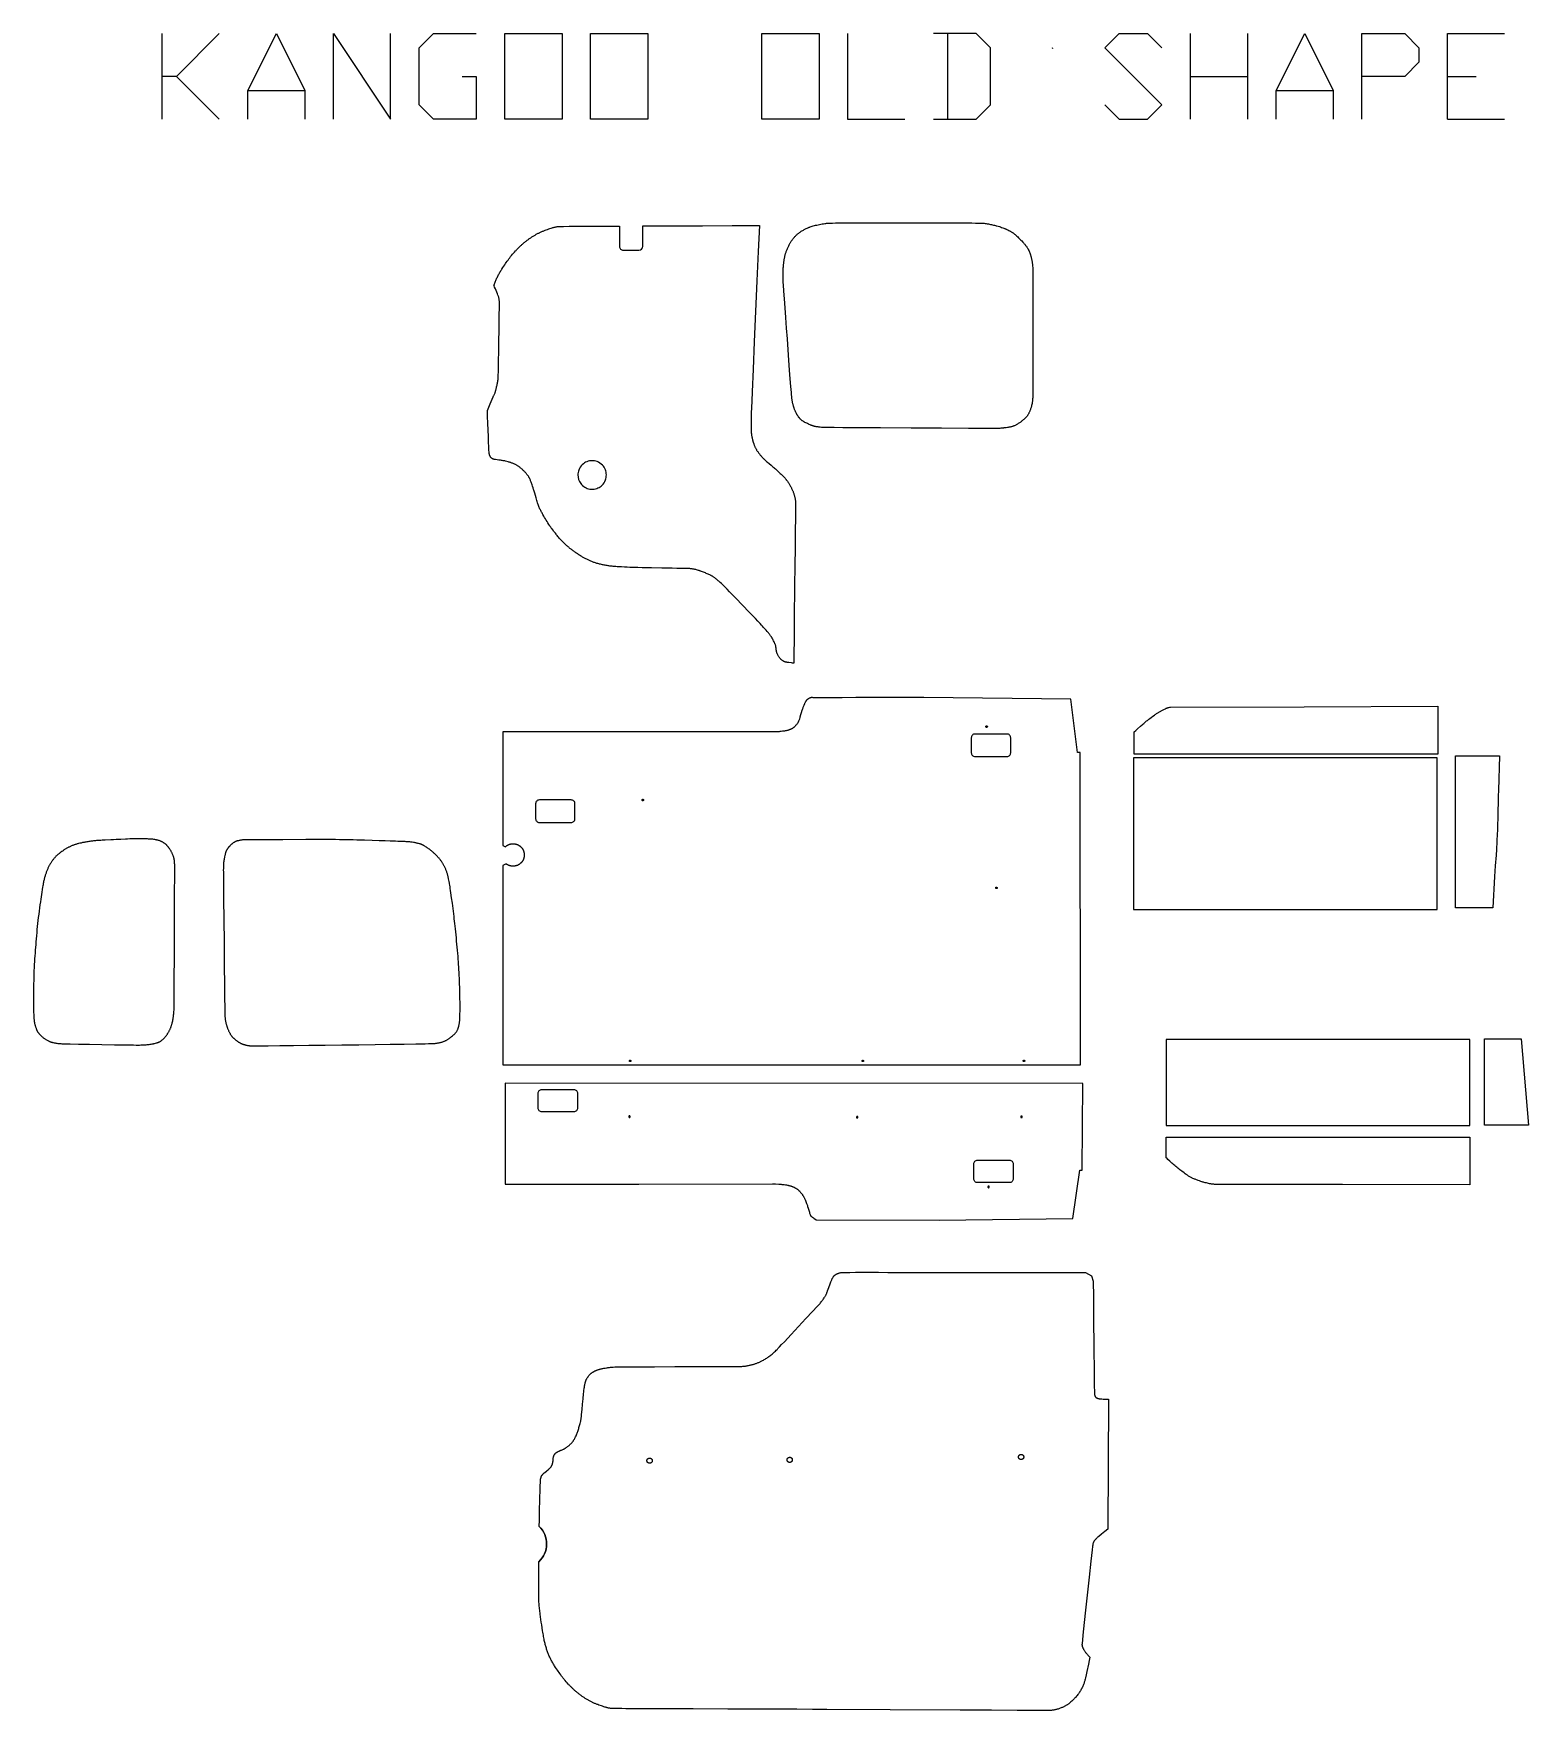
# Model space of a CAD drawing. Extents: x -1570 to 2418, y 1374 to 5847.
import ezdxf

# ---------------------------------------------------------------- set-up
doc = ezdxf.new("R2010")
doc.units = 0
doc.layers.add('Default_Layer', color=1, linetype='CONTINUOUS')

msp = doc.modelspace()

# ---------------------------------------------------------------- linework, layer by layer
at = {"layer": 'Default_Layer'}
for points in [[(-1227.3, 5618.6), (-1227.3, 5847.2)], [(-1074.9, 5847.2), (-1189.2, 5732.9), (-1227.3, 5732.9)], [(-998.7, 5618.6), (-998.7, 5694.8), (-922.5, 5847.2), (-846.3, 5694.8), (-846.3, 5618.6)], [(-770.1, 5618.6), (-770.1, 5847.2), (-617.7, 5618.6), (-617.7, 5847.2)], [(-427.2, 5732.9), (-389.1, 5732.9), (-389.1, 5618.6), (-503.4, 5618.6), (-541.5, 5656.7), (-541.5, 5809.1), (-503.4, 5847.2), (-389.1, 5847.2)], [(601.5, 5847.2), (601.5, 5618.6), (753.9, 5618.6)], [(830.1, 5618.6), (944.4, 5618.6), (982.5, 5656.7), (982.5, 5809.1), (944.4, 5847.2), (830.1, 5847.2)], [(868.2, 5847.2), (868.2, 5618.6)], [(1287.3, 5656.7), (1325.4, 5618.6), (1401.6, 5618.6), (1439.7, 5656.7), (1287.3, 5809.1), (1325.4, 5847.2), (1401.6, 5847.2), (1439.7, 5809.1)], [(1515.9, 5618.6), (1515.9, 5847.2)], [(1668.3, 5847.2), (1668.3, 5618.6)], [(1744.5, 5618.6), (1744.5, 5694.8), (1820.7, 5847.2), (1896.9, 5694.8), (1896.9, 5618.6)], [(1973.1, 5618.6), (1973.1, 5847.2), (2087.4, 5847.2), (2125.5, 5809.1), (2125.5, 5771), (2087.4, 5732.9), (1973.1, 5732.9)], [(2201.7, 5618.6), (2201.7, 5847.2), (2354.1, 5847.2)], [(1147, 5809.6), (1147.9, 5807.4)], [(-1189.2, 5732.9), (-1074.9, 5618.6)], [(1515.9, 5732.9), (1668.3, 5732.9)], [(2201.7, 5732.9), (2277.9, 5732.9)], [(-998.7, 5694.8), (-846.3, 5694.8)], [(1744.5, 5694.8), (1896.9, 5694.8)], [(2201.7, 5618.6), (2354.1, 5618.6)], [(-342.8, 5176.7), (-341.9, 5174.5)], [(-261.1, 3655), (-260.7, 3655.2), (-261.1, 3655.4)], [(17.7, 2957.7), (21.3, 2957.7)]]:
    msp.add_lwpolyline(points, dxfattribs=at)
for points in [[(-312.9, 5618.6), (-312.9, 5847.2), (-160.5, 5847.2), (-160.5, 5618.6), (-312.9, 5618.6)], [(-84.3, 5618.6), (-84.3, 5847.2), (68.1, 5847.2), (68.1, 5618.6), (-84.3, 5618.6)], [(372.9, 5618.6), (372.9, 5847.2), (525.3, 5847.2), (525.3, 5618.6), (372.9, 5618.6)], [(543.6, 4796), (539.8, 4796.2), (536, 4796.4), (532, 4796.6), (528.1, 4796.9), (526.2, 4797.1), (524.3, 4797.3), (522.5, 4797.5), (520.8, 4797.7), (519.1, 4797.9), (517.5, 4798.1), (516, 4798.4), (514.6, 4798.7), (513.3, 4799), (512, 4799.4), (510.6, 4799.8), (509.3, 4800.2), (508, 4800.7), (506.6, 4801.2), (505.3, 4801.7), (504, 4802.2), (502.7, 4802.7), (501.4, 4803.2), (499, 4804.3), (496.6, 4805.4), (494.4, 4806.5), (492.2, 4807.5), (490, 4808.7), (487.7, 4809.8), (486.6, 4810.4), (485.5, 4811), (484.4, 4811.7), (483.4, 4812.3), (482.4, 4812.9), (481.4, 4813.5), (480.5, 4814.2), (479.6, 4814.8), (478.7, 4815.4), (478, 4816.1), (477.2, 4816.7), (476.5, 4817.3), (475.8, 4818), (475.1, 4818.7), (474.5, 4819.4), (473.8, 4820.1), (473.2, 4820.9), (472.6, 4821.6), (472, 4822.4), (471.4, 4823.2), (470.8, 4823.9), (470.2, 4824.7), (469.1, 4826.3), (468, 4828), (467.5, 4828.8), (466.9, 4829.8), (466.3, 4830.8), (465.7, 4832), (465.1, 4833.2), (464.5, 4834.4), (463.8, 4835.7), (463.2, 4837.1), (462.5, 4838.5), (461.9, 4839.9), (461.3, 4841.3), (460.7, 4842.7), (460.1, 4844.1), (459.6, 4845.5), (459.1, 4846.9), (458.6, 4848.2), (458.1, 4849.6), (457.7, 4851), (457.2, 4852.5), (456.8, 4854), (456.4, 4855.6), (456, 4857.2), (455.6, 4858.9), (455.2, 4860.6), (454.8, 4862.2), (454.5, 4864), (454.1, 4865.7), (453.8, 4867.4), (453.5, 4869.1), (453.2, 4870.8), (452.9, 4872.5), (452.7, 4874.1), (452.6, 4874.7), (452.5, 4875.8), (452.2, 4879), (451.8, 4883.7), (451.3, 4889.8), (450.1, 4905.7), (448.5, 4925.9), (446.7, 4949.5), (444.8, 4975.6), (442.7, 5003.5), (440.6, 5032.3), (438.5, 5061.1), (436.5, 5089.2), (434.6, 5115.6), (432.9, 5139.6), (431.5, 5160.3), (430.3, 5176.8), (429.9, 5183.3), (429.6, 5188.4), (429.4, 5192), (429.3, 5194.1), (429.3, 5196.8), (429.3, 5199.5), (429.3, 5202.3), (429.3, 5205.1), (429.4, 5207.9), (429.5, 5210.8), (429.5, 5213.6), (429.6, 5216.5), (429.8, 5219.2), (429.9, 5221.9), (430.1, 5224.5), (430.2, 5227), (430.4, 5229.3), (430.6, 5231.5), (430.8, 5233.5), (431, 5235.3), (431.4, 5238.8), (431.7, 5240.5), (431.9, 5242.2), (432.2, 5243.9), (432.5, 5245.6), (432.8, 5247.3), (433.1, 5249), (433.5, 5250.7), (433.8, 5252.4), (434.2, 5254.1), (434.7, 5255.7), (435.1, 5257.4), (435.6, 5259.1), (436.1, 5260.7), (436.6, 5262.4), (437.2, 5264), (437.8, 5265.8), (438.5, 5267.6), (439.2, 5269.5), (440, 5271.4), (440.8, 5273.4), (441.7, 5275.3), (442.6, 5277.3), (443.5, 5279.2), (444.4, 5281.2), (445.3, 5283.1), (446.3, 5284.9), (447.3, 5286.7), (448.2, 5288.4), (449.2, 5290), (450.1, 5291.5), (451.1, 5293), (452.1, 5294.4), (453.1, 5295.9), (454.1, 5297.3), (455.2, 5298.7), (456.2, 5300.1), (457.3, 5301.5), (458.4, 5302.8), (459.6, 5304.1), (460.8, 5305.5), (462, 5306.7), (463.2, 5308), (464.4, 5309.2), (465.7, 5310.4), (467, 5311.6), (468.3, 5312.7), (469.7, 5313.9), (471.2, 5315), (472.7, 5316.2), (474.4, 5317.3), (476.1, 5318.5), (477.8, 5319.7), (479.6, 5320.8), (481.5, 5321.9), (483.4, 5323), (485.3, 5324.1), (487.2, 5325.2), (489.2, 5326.2), (491.1, 5327.2), (493.1, 5328.1), (495.1, 5328.9), (497, 5329.7), (498, 5330.1), (499.1, 5330.5), (500.2, 5330.9), (501.4, 5331.3), (504, 5332.2), (506.8, 5333), (509.7, 5333.8), (512.9, 5334.7), (516.1, 5335.5), (519.5, 5336.3), (522.9, 5337.1), (526.4, 5337.8), (529.9, 5338.5), (533.4, 5339.2), (536.9, 5339.8), (540.3, 5340.3), (543.6, 5340.8), (545.3, 5341), (546.9, 5341.2), (547.9, 5341.3), (549.5, 5341.4), (551.6, 5341.4), (554.2, 5341.5), (560.7, 5341.7), (569.1, 5341.8), (579, 5341.9), (590.4, 5342), (603.2, 5342.1), (617.1, 5342.2), (632.2, 5342.3), (648.2, 5342.3), (682.5, 5342.4), (718.8, 5342.4), (756.3, 5342.4), (793.7, 5342.4), (830, 5342.3), (864, 5342.2), (894.8, 5342), (908.6, 5342), (921.2, 5341.9), (932.4, 5341.8), (942.1, 5341.7), (950.2, 5341.6), (956.5, 5341.4), (958.9, 5341.4), (960.8, 5341.3), (962.3, 5341.2), (963.2, 5341.2), (964.5, 5341), (965.8, 5340.9), (968.5, 5340.5), (971.2, 5340.1), (974, 5339.6), (976.9, 5339.1), (979.7, 5338.5), (982.5, 5338), (985.3, 5337.4), (988, 5336.8), (990.6, 5336.1), (993.1, 5335.5), (995.5, 5334.9), (997.7, 5334.4), (999.8, 5333.8), (1003.2, 5332.9), (1006.2, 5332), (1009.2, 5331.1), (1012.3, 5330.1), (1015.3, 5329), (1018.2, 5327.9), (1019.7, 5327.3), (1021.1, 5326.8), (1022.4, 5326.2), (1023.8, 5325.6), (1025.1, 5325.1), (1026.3, 5324.5), (1028.7, 5323.4), (1031.1, 5322.1), (1033.5, 5320.9), (1034.6, 5320.2), (1035.8, 5319.6), (1036.9, 5318.9), (1038.1, 5318.2), (1039.2, 5317.5), (1040.4, 5316.8), (1041.5, 5316.1), (1042.6, 5315.3), (1043.7, 5314.5), (1044.7, 5313.8), (1045.8, 5312.9), (1046.9, 5312.1), (1047.9, 5311.2), (1049, 5310.3), (1050, 5309.4), (1051.1, 5308.5), (1052.1, 5307.5), (1053.1, 5306.5), (1055.2, 5304.5), (1057.2, 5302.5), (1059.2, 5300.5), (1061.1, 5298.5), (1063.3, 5296.3), (1065.7, 5293.7), (1068.4, 5290.9), (1071.1, 5287.9), (1072.4, 5286.5), (1073.7, 5285), (1074.9, 5283.6), (1076.1, 5282.1), (1077.2, 5280.8), (1078.2, 5279.5), (1079.1, 5278.3), (1079.9, 5277.2), (1080.6, 5276.1), (1081.2, 5275), (1081.9, 5273.9), (1082.5, 5272.8), (1083.1, 5271.7), (1083.7, 5270.6), (1084.2, 5269.4), (1084.8, 5268.3), (1085.3, 5267.1), (1085.8, 5265.9), (1086.3, 5264.7), (1086.8, 5263.6), (1087.3, 5262.4), (1087.7, 5261.2), (1088.1, 5260), (1088.5, 5258.8), (1089, 5257.5), (1089.4, 5256), (1089.8, 5254.5), (1090.3, 5252.8), (1090.7, 5251), (1091.2, 5249.1), (1091.7, 5247.2), (1092.1, 5245.1), (1092.6, 5243.1), (1093, 5241), (1093.4, 5238.9), (1093.7, 5236.8), (1094.1, 5234.7), (1094.4, 5232.7), (1094.7, 5230.6), (1094.9, 5228.7), (1094.9, 5228), (1095, 5226.8), (1095.1, 5223.2), (1095.2, 5217.9), (1095.2, 5211), (1095.3, 5202.8), (1095.4, 5193.2), (1095.5, 5170.7), (1095.6, 5144.5), (1095.7, 5115.4), (1095.7, 5084.4), (1095.7, 5052.6), (1095.7, 5020.7), (1095.7, 4989.9), (1095.7, 4960.9), (1095.7, 4934.9), (1095.6, 4912.6), (1095.6, 4895.1), (1095.5, 4883.4), (1095.4, 4879.9), (1095.4, 4878.3), (1095.2, 4875.4), (1095, 4872.5), (1094.7, 4869.6), (1094.5, 4868.1), (1094.4, 4866.7), (1094.2, 4865.2), (1094, 4863.8), (1093.8, 4862.4), (1093.5, 4860.9), (1093.3, 4859.5), (1093, 4858.1), (1092.6, 4856.7), (1092.3, 4855.3), (1091.9, 4853.8), (1091.5, 4852.3), (1091.1, 4850.8), (1090.6, 4849.2), (1090.1, 4847.5), (1089.5, 4845.9), (1089, 4844.3), (1088.4, 4842.6), (1087.8, 4841), (1087.2, 4839.4), (1086.5, 4837.9), (1085.9, 4836.4), (1085.2, 4835), (1084.5, 4833.6), (1083.8, 4832.4), (1083.2, 4831.2), (1082.5, 4830.1), (1081.7, 4829), (1081, 4827.9), (1080.2, 4826.8), (1079.4, 4825.8), (1078.5, 4824.8), (1077.7, 4823.8), (1076.8, 4822.8), (1075.9, 4821.8), (1075, 4820.9), (1074, 4819.9), (1073.1, 4819), (1072.1, 4818.1), (1071.1, 4817.2), (1070.1, 4816.3), (1069.1, 4815.5), (1068.1, 4814.6), (1066.9, 4813.7), (1065.6, 4812.7), (1064.2, 4811.7), (1062.8, 4810.6), (1061.3, 4809.6), (1059.7, 4808.5), (1058.1, 4807.5), (1056.5, 4806.4), (1054.8, 4805.4), (1053.1, 4804.4), (1051.4, 4803.5), (1049.7, 4802.6), (1048.1, 4801.8), (1046.4, 4801), (1045.6, 4800.7), (1044.9, 4800.3), (1044.1, 4800), (1043.3, 4799.7), (1041.6, 4799.2), (1040, 4798.7), (1038.3, 4798.2), (1036.5, 4797.8), (1034.8, 4797.4), (1033.1, 4797.1), (1031.3, 4796.7), (1029.6, 4796.4), (1027.9, 4796.2), (1024.6, 4795.7), (1021.4, 4795.3), (1018.5, 4794.9), (1017.1, 4794.7), (1015.7, 4794.6), (1014.3, 4794.4), (1012.9, 4794.3), (1010.1, 4794.1), (1007.3, 4793.9), (1004.5, 4793.8), (1001.7, 4793.7), (996.1, 4793.5), (994.1, 4793.5), (989.9, 4793.5), (974.9, 4793.6), (923.6, 4793.8), (852.2, 4794.1), (770.6, 4794.5), (689, 4795), (617.3, 4795.4), (588.3, 4795.6), (565.5, 4795.8), (550.2, 4795.9), (545.7, 4796), (543.6, 4796)], [(-309.4, 3632.1), (-318.1, 3627.9), (-318.1, 3095.7), (1222.3, 3095.7), (1221.4, 3929.2), (1214.6, 3929.2), (1196.4, 4071.6), (804.8, 4076.2), (786.7, 4076.1), (768.5, 4076), (750.3, 4075.9), (732.1, 4075.8), (695.7, 4075.7), (659.4, 4075.6), (623, 4075.5), (586.6, 4075.4), (568.4, 4075.4), (550.3, 4075.3), (532.1, 4075.2), (513.9, 4075), (513.2, 4075.1), (512.4, 4075.1), (510.9, 4075.2), (509.4, 4075.4), (507.9, 4075.5), (507.1, 4075.5), (506.4, 4075.6), (505.6, 4075.6), (504.9, 4075.5), (504.2, 4075.5), (503.4, 4075.4), (502.7, 4075.2), (502, 4075), (501.3, 4074.8), (500.6, 4074.5), (499.8, 4074.2), (499.1, 4073.9), (498.4, 4073.5), (497.7, 4073.1), (497, 4072.7), (496.3, 4072.2), (495.6, 4071.7), (494.9, 4071.2), (494.2, 4070.7), (493.6, 4070.2), (492.9, 4069.6), (492.3, 4069), (491.8, 4068.4), (491.2, 4067.8), (491, 4067.5), (490.7, 4067.2), (490.1, 4066.3), (489.6, 4065.4), (489, 4064.4), (488.4, 4063.3), (487.8, 4062.1), (487.2, 4060.9), (486.6, 4059.6), (486, 4058.2), (485.4, 4056.9), (484.2, 4054.1), (483.1, 4051.4), (482.1, 4048.8), (481.6, 4047.4), (480.9, 4045.5), (480.2, 4043.3), (479.4, 4040.9), (477.7, 4035.3), (476, 4029.4), (474.2, 4023.6), (472.6, 4018.5), (471.9, 4016.3), (471.3, 4014.5), (470.8, 4013.1), (470.6, 4012.5), (470.4, 4012.1), (470.1, 4011.4), (469.7, 4010.8), (469.4, 4010.1), (469, 4009.4), (468.2, 4008.1), (467.3, 4006.8), (466.4, 4005.5), (465.5, 4004.3), (464.6, 4003.1), (463.6, 4002), (462.7, 4000.9), (461.7, 3999.8), (460.6, 3998.7), (459.6, 3997.6), (458.5, 3996.6), (457.9, 3996.2), (457.4, 3995.7), (456.8, 3995.2), (456.2, 3994.8), (455.6, 3994.3), (455, 3993.9), (454.3, 3993.5), (453.7, 3993.1), (453, 3992.7), (452.2, 3992.3), (451.5, 3991.9), (450.7, 3991.5), (449.9, 3991.2), (449.1, 3990.8), (447.4, 3990.1), (445.7, 3989.4), (444.9, 3989.1), (444.1, 3988.8), (443.2, 3988.5), (442.4, 3988.3), (441.5, 3988), (440.4, 3987.8), (439.2, 3987.5), (437.8, 3987.3), (436.3, 3987), (434.8, 3986.7), (433.1, 3986.4), (431.4, 3986.2), (427.8, 3985.7), (424.2, 3985.2), (422.5, 3985), (420.7, 3984.8), (419, 3984.7), (417.4, 3984.6), (416, 3984.5), (413.3, 3984.5), (409.3, 3984.4), (404.2, 3984.4), (390.9, 3984.3), (373.6, 3984.3), (353.1, 3984.3), (329.6, 3984.3), (276.3, 3984.3), (157.5, 3984.5), (100.1, 3984.5), (49.4, 3984.6), (-318.6, 3984.6), (-318.6, 3681.1), (-311.4, 3677.9), (-310.9, 3678.3), (-310.4, 3678.8), (-309.8, 3679.2), (-309.3, 3679.6), (-308.7, 3680), (-308.2, 3680.4), (-307.6, 3680.8), (-307.1, 3681.2), (-306.5, 3681.6), (-305.9, 3681.9), (-305.3, 3682.2), (-304.7, 3682.5), (-304.1, 3682.8), (-303.4, 3683.1), (-302.8, 3683.4), (-302.2, 3683.7), (-301.5, 3683.9), (-300.9, 3684.2), (-300.2, 3684.4), (-299.5, 3684.6), (-298.9, 3684.8), (-298.2, 3684.9), (-297.5, 3685.1), (-296.8, 3685.2), (-296.1, 3685.4), (-295.4, 3685.5), (-294.7, 3685.6), (-294, 3685.6), (-293.3, 3685.7), (-292.6, 3685.8), (-291.8, 3685.8), (-291.1, 3685.8), (-290.3, 3685.8), (-289.6, 3685.7), (-288.8, 3685.7), (-288, 3685.6), (-287.3, 3685.5), (-286.5, 3685.4), (-285.8, 3685.3), (-285, 3685.2), (-284.3, 3685), (-283.6, 3684.8), (-282.9, 3684.6), (-282.2, 3684.4), (-281.5, 3684.2), (-280.8, 3684), (-280.1, 3683.7), (-279.4, 3683.4), (-278.7, 3683.1), (-278.1, 3682.8), (-277.4, 3682.5), (-276.8, 3682.2), (-276.2, 3681.8), (-275.5, 3681.4), (-274.9, 3681.1), (-274.3, 3680.7), (-273.7, 3680.3), (-273.1, 3679.8), (-272.6, 3679.4), (-272, 3678.9), (-271.5, 3678.5), (-270.9, 3678), (-270.4, 3677.5), (-269.9, 3677), (-269.4, 3676.5), (-268.9, 3676), (-268.4, 3675.4), (-267.9, 3674.9), (-267.5, 3674.3), (-267.1, 3673.7), (-266.6, 3673.2), (-266.2, 3672.6), (-265.8, 3672), (-265.4, 3671.3), (-265.1, 3670.7), (-264.7, 3670.1), (-264.4, 3669.4), (-264.1, 3668.8), (-263.7, 3668.1), (-263.5, 3667.5), (-263.2, 3666.8), (-262.9, 3666.1), (-262.7, 3665.4), (-262.4, 3664.7), (-262.2, 3664), (-262, 3663.3), (-261.9, 3662.6), (-261.7, 3661.8), (-261.6, 3661.1), (-261.4, 3660.4), (-261.3, 3659.6), (-261.2, 3658.9), (-261.2, 3658.1), (-261.1, 3657.3), (-261.1, 3656.6), (-261.1, 3655.8), (-261.1, 3655), (-261.1, 3654.2), (-261.2, 3653.5), (-261.2, 3652.7), (-261.3, 3652), (-261.4, 3651.2), (-261.6, 3650.5), (-261.7, 3649.7), (-261.9, 3649), (-262, 3648.3), (-262.2, 3647.6), (-262.4, 3646.9), (-262.7, 3646.2), (-262.9, 3645.5), (-263.2, 3644.8), (-263.5, 3644.1), (-263.7, 3643.4), (-264.1, 3642.8), (-264.4, 3642.1), (-264.7, 3641.5), (-265.1, 3640.9), (-265.4, 3640.2), (-265.8, 3639.6), (-266.2, 3639), (-266.6, 3638.4), (-267.1, 3637.8), (-267.5, 3637.3), (-267.9, 3636.7), (-268.4, 3636.2), (-268.9, 3635.6), (-269.4, 3635.1), (-269.9, 3634.6), (-270.4, 3634.1), (-270.9, 3633.6), (-271.5, 3633.1), (-272, 3632.6), (-272.6, 3632.2), (-273.1, 3631.7), (-273.7, 3631.3), (-274.3, 3630.9), (-274.9, 3630.5), (-275.5, 3630.1), (-276.2, 3629.8), (-276.8, 3629.4), (-277.4, 3629.1), (-278.1, 3628.7), (-278.7, 3628.4), (-279.4, 3628.1), (-280.1, 3627.9), (-280.8, 3627.6), (-281.5, 3627.4), (-282.2, 3627.1), (-282.9, 3626.9), (-283.6, 3626.7), (-284.3, 3626.6), (-285, 3626.4), (-285.8, 3626.3), (-286.5, 3626.1), (-287.3, 3626), (-288, 3625.9), (-288.8, 3625.9), (-289.6, 3625.8), (-290.3, 3625.8), (-291.1, 3625.8), (-292.4, 3625.8), (-293.7, 3625.9), (-294.9, 3626), (-296.2, 3626.2), (-297.4, 3626.4), (-298.6, 3626.7), (-299.8, 3627.1), (-301, 3627.4), (-302.1, 3627.9), (-303.2, 3628.3), (-304.3, 3628.9), (-305.4, 3629.4), (-306.5, 3630), (-307.5, 3630.7), (-308.5, 3631.3), (-309.4, 3632.1)], [(2176.1, 4052.3), (2176.1, 3924.7), (1366.1, 3924.7), (1366.1, 3984.4), (1370.2, 3988.1), (1374.5, 3991.9), (1382.9, 3999.5), (1387.1, 4003.3), (1389.2, 4005.1), (1391.2, 4006.8), (1393.3, 4008.6), (1395.2, 4010.2), (1397.2, 4011.8), (1399.1, 4013.4), (1401, 4014.9), (1403, 4016.5), (1405.1, 4018.1), (1407.2, 4019.7), (1411.5, 4022.9), (1415.8, 4026), (1419.9, 4029), (1421.9, 4030.4), (1423.8, 4031.7), (1425.6, 4032.9), (1427.3, 4034), (1428.9, 4035), (1430.3, 4035.9), (1431.7, 4036.8), (1433.2, 4037.7), (1434.8, 4038.6), (1436.5, 4039.5), (1438.1, 4040.4), (1439.8, 4041.3), (1443.1, 4043), (1446.3, 4044.6), (1449, 4045.9), (1451.3, 4047), (1452.2, 4047.4), (1452.9, 4047.7), (1453.5, 4047.9), (1454.2, 4048.1), (1455.4, 4048.5), (1456.7, 4048.9), (1457.9, 4049.2), (1460.5, 4049.8), (1461.7, 4050.1), (1463, 4050.5), (1819.2, 4051.3), (2176.1, 4052.3)], [(970.1, 3998.1), (970.1, 3998.3), (970.1, 3998.5), (970.2, 3998.7), (970.2, 3998.9), (970.3, 3999.1), (970.4, 3999.2), (970.5, 3999.4), (970.6, 3999.5), (970.8, 3999.6), (970.9, 3999.8), (971.1, 3999.9), (971.3, 3999.9), (971.5, 4000), (971.7, 4000.1), (971.9, 4000.1), (972.1, 4000.1), (972.3, 4000.1), (972.5, 4000.1), (972.7, 4000), (972.8, 3999.9), (973, 3999.9), (973.2, 3999.8), (973.3, 3999.6), (973.5, 3999.5), (973.6, 3999.4), (973.7, 3999.2), (973.8, 3999.1), (973.9, 3998.9), (974, 3998.7), (974, 3998.5), (974.1, 3998.3), (974.1, 3998.1), (974.1, 3997.9), (974, 3997.7), (974, 3997.5), (973.9, 3997.3), (973.8, 3997.1), (973.7, 3997), (973.6, 3996.8), (973.5, 3996.7), (973.3, 3996.6), (973.2, 3996.4), (973, 3996.3), (972.8, 3996.3), (972.7, 3996.2), (972.5, 3996.1), (972.3, 3996.1), (972.1, 3996.1), (971.9, 3996.1), (971.7, 3996.1), (971.5, 3996.2), (971.3, 3996.3), (971.1, 3996.3), (970.9, 3996.4), (970.8, 3996.6), (970.6, 3996.7), (970.5, 3996.8), (970.4, 3997), (970.3, 3997.1), (970.2, 3997.3), (970.2, 3997.5), (970.1, 3997.7), (970.1, 3997.9), (970.1, 3998.1)], [(1363.7, 3509.9), (2173.7, 3509.9), (2173.7, 3914.9), (1363.7, 3914.9), (1363.7, 3509.9)], [(2222.8, 3920), (2340.3, 3920), (2337.6, 3827.7), (2337.2, 3813.4), (2336.9, 3799), (2336.2, 3770.3), (2335.8, 3756), (2335.6, 3748.8), (2335.4, 3741.7), (2335.1, 3734.5), (2334.9, 3727.3), (2334.6, 3720.1), (2334.3, 3713), (2334, 3705.8), (2333.6, 3698.6), (2333.2, 3691.5), (2332.8, 3684.3), (2332.4, 3677.1), (2332, 3670), (2331.1, 3655.6), (2329.2, 3627), (2328.3, 3612.6), (2327.4, 3598.3), (2322.3, 3515), (2222.9, 3515), (2222.8, 3515), (2222.8, 3717.5), (2222.8, 3920)], [(52.9, 3802.3), (52.9, 3802.5), (52.9, 3802.7), (52.9, 3802.9), (53, 3803.1), (53.1, 3803.3), (53.2, 3803.4), (53.3, 3803.6), (53.4, 3803.7), (53.6, 3803.9), (53.7, 3804), (53.9, 3804.1), (54.1, 3804.2), (54.3, 3804.2), (54.5, 3804.3), (54.7, 3804.3), (54.9, 3804.3), (55.1, 3804.3), (55.3, 3804.3), (55.4, 3804.2), (55.6, 3804.2), (55.8, 3804.1), (56, 3804), (56.1, 3803.9), (56.3, 3803.7), (56.4, 3803.6), (56.5, 3803.4), (56.6, 3803.3), (56.7, 3803.1), (56.8, 3802.9), (56.8, 3802.7), (56.8, 3802.5), (56.9, 3802.3), (56.8, 3802.1), (56.8, 3801.9), (56.8, 3801.7), (56.7, 3801.6), (56.6, 3801.4), (56.5, 3801.2), (56.4, 3801.1), (56.3, 3800.9), (56.1, 3800.8), (56, 3800.7), (55.8, 3800.6), (55.6, 3800.5), (55.4, 3800.4), (55.3, 3800.4), (55.1, 3800.3), (54.9, 3800.3), (54.7, 3800.3), (54.5, 3800.4), (54.3, 3800.4), (54.1, 3800.5), (53.9, 3800.6), (53.7, 3800.7), (53.6, 3800.8), (53.4, 3800.9), (53.3, 3801.1), (53.2, 3801.2), (53.1, 3801.4), (53, 3801.6), (52.9, 3801.7), (52.9, 3801.9), (52.9, 3802.1), (52.9, 3802.3)], [(-1482.1, 3151.7), (-1478.8, 3151.6), (-1472.1, 3151.5), (-1450.4, 3151.1), (-1421.1, 3150.6), (-1387.8, 3150.1), (-1354.6, 3149.6), (-1325.2, 3149.2), (-1303.5, 3148.9), (-1296.8, 3148.8), (-1293.4, 3148.8), (-1287.3, 3148.8), (-1284.1, 3148.9), (-1281, 3148.9), (-1277.9, 3149), (-1274.9, 3149.2), (-1272.1, 3149.3), (-1270.7, 3149.4), (-1269.4, 3149.5), (-1266.9, 3149.8), (-1264.3, 3150), (-1261.7, 3150.4), (-1259.1, 3150.7), (-1256.6, 3151.1), (-1254.1, 3151.6), (-1252.9, 3151.8), (-1251.7, 3152.1), (-1250.5, 3152.3), (-1249.4, 3152.6), (-1247.1, 3153.1), (-1244.8, 3153.7), (-1242.5, 3154.3), (-1241.4, 3154.6), (-1240.2, 3155), (-1239.1, 3155.3), (-1238, 3155.7), (-1236.9, 3156.1), (-1235.8, 3156.6), (-1234.7, 3157), (-1233.7, 3157.5), (-1232.7, 3158.1), (-1231.6, 3158.7), (-1230.6, 3159.3), (-1229.6, 3160), (-1228.6, 3160.8), (-1227.7, 3161.6), (-1226.7, 3162.4), (-1225.7, 3163.3), (-1224.7, 3164.2), (-1223.7, 3165.2), (-1222.8, 3166.2), (-1221.8, 3167.2), (-1220.9, 3168.2), (-1220, 3169.2), (-1219.1, 3170.2), (-1218.2, 3171.3), (-1217.4, 3172.3), (-1216.5, 3173.4), (-1215.7, 3174.4), (-1214.9, 3175.5), (-1214.1, 3176.7), (-1213.3, 3177.8), (-1212.5, 3179.1), (-1211.8, 3180.3), (-1211, 3181.5), (-1210.2, 3182.8), (-1209.5, 3184.1), (-1208.8, 3185.4), (-1208.1, 3186.7), (-1207.4, 3188.1), (-1206.7, 3189.4), (-1206.1, 3190.8), (-1205.5, 3192.1), (-1204.9, 3193.4), (-1204.3, 3194.8), (-1203.8, 3196.1), (-1203.3, 3197.5), (-1202.8, 3198.9), (-1202.3, 3200.4), (-1201.9, 3201.8), (-1201.5, 3203.2), (-1201.1, 3204.7), (-1200.7, 3206.2), (-1200.3, 3207.6), (-1199.6, 3210.6), (-1199, 3213.6), (-1198.4, 3216.5), (-1198.1, 3218), (-1197.9, 3219.5), (-1197.6, 3221), (-1197.4, 3222.6), (-1197.2, 3224.1), (-1196.9, 3225.7), (-1196.6, 3228.9), (-1196.2, 3232.1), (-1196, 3235.3), (-1195.7, 3238.5), (-1195.5, 3241.7), (-1195.5, 3243.1), (-1195.4, 3245.8), (-1195.3, 3254.7), (-1195.2, 3267.8), (-1195.1, 3284.7), (-1194.9, 3327.9), (-1194.6, 3380.3), (-1194.1, 3496.9), (-1193.8, 3553.2), (-1193.6, 3602.9), (-1193.6, 3606.5), (-1193.5, 3610.2), (-1193.5, 3617.8), (-1193.4, 3621.5), (-1193.4, 3624.9), (-1193.5, 3626.4), (-1193.5, 3627.9), (-1193.5, 3629.2), (-1193.6, 3630.4), (-1193.8, 3632.7), (-1193.9, 3635), (-1194.1, 3637.3), (-1194.3, 3639.6), (-1194.5, 3640.8), (-1194.6, 3641.9), (-1194.8, 3643), (-1195, 3644.2), (-1195.2, 3645.3), (-1195.4, 3646.4), (-1195.7, 3647.5), (-1196, 3648.6), (-1196.4, 3649.8), (-1196.8, 3651), (-1197.2, 3652.3), (-1197.7, 3653.7), (-1198.3, 3655.1), (-1198.9, 3656.5), (-1199.5, 3657.9), (-1200.2, 3659.4), (-1200.8, 3660.8), (-1201.5, 3662.2), (-1202.2, 3663.6), (-1202.9, 3664.9), (-1203.5, 3666.2), (-1204.2, 3667.4), (-1204.8, 3668.5), (-1205.4, 3669.5), (-1206.6, 3671.4), (-1207.3, 3672.4), (-1207.9, 3673.3), (-1208.5, 3674.2), (-1209.2, 3675.2), (-1209.9, 3676.1), (-1210.5, 3677), (-1211.3, 3677.8), (-1212, 3678.7), (-1212.7, 3679.5), (-1213.5, 3680.4), (-1214.2, 3681.2), (-1215, 3682), (-1215.9, 3682.8), (-1216.7, 3683.5), (-1217.6, 3684.2), (-1218.5, 3685), (-1219.4, 3685.7), (-1220.4, 3686.4), (-1221.4, 3687.1), (-1222.4, 3687.8), (-1223.4, 3688.5), (-1224.5, 3689.1), (-1225.6, 3689.8), (-1226.7, 3690.4), (-1227.8, 3691), (-1228.9, 3691.6), (-1230.1, 3692.1), (-1231.2, 3692.6), (-1232.4, 3693.1), (-1233.5, 3693.6), (-1234.7, 3694), (-1235.9, 3694.4), (-1237.1, 3694.8), (-1238.4, 3695.1), (-1239.7, 3695.4), (-1241, 3695.7), (-1242.4, 3696), (-1243.8, 3696.3), (-1245.2, 3696.5), (-1246.6, 3696.7), (-1249.4, 3697.1), (-1252.2, 3697.5), (-1254.9, 3697.8), (-1256.5, 3697.9), (-1258.4, 3698.1), (-1260.6, 3698.2), (-1263.1, 3698.3), (-1265.8, 3698.4), (-1268.7, 3698.5), (-1275.1, 3698.6), (-1281.8, 3698.7), (-1288.7, 3698.8), (-1295.3, 3698.8), (-1301.5, 3698.8), (-1304.4, 3698.7), (-1307.4, 3698.6), (-1310.3, 3698.6), (-1313.3, 3698.4), (-1319.3, 3698.2), (-1325.3, 3697.9), (-1337.4, 3697.2), (-1343.4, 3696.9), (-1349.5, 3696.6), (-1356.7, 3696.2), (-1364.2, 3695.9), (-1379.4, 3695.3), (-1386.8, 3695), (-1390.3, 3694.8), (-1393.6, 3694.6), (-1396.8, 3694.4), (-1399.8, 3694.2), (-1402.6, 3694), (-1405.1, 3693.7), (-1407.6, 3693.5), (-1410.1, 3693.2), (-1412.6, 3692.9), (-1415.2, 3692.5), (-1417.8, 3692.2), (-1420.4, 3691.8), (-1423, 3691.4), (-1425.6, 3691), (-1428.1, 3690.6), (-1430.6, 3690.2), (-1433, 3689.8), (-1435.3, 3689.4), (-1437.5, 3689), (-1439.6, 3688.6), (-1441.6, 3688.1), (-1443.4, 3687.7), (-1446.8, 3686.9), (-1450.3, 3686), (-1452, 3685.6), (-1453.7, 3685.1), (-1455.4, 3684.6), (-1457.1, 3684.1), (-1458.8, 3683.5), (-1460.5, 3683), (-1462.2, 3682.4), (-1463.9, 3681.8), (-1465.5, 3681.2), (-1467.2, 3680.6), (-1468.8, 3679.9), (-1470.4, 3679.2), (-1472, 3678.5), (-1473.5, 3677.8), (-1475.1, 3677), (-1476.7, 3676.2), (-1478.2, 3675.4), (-1479.7, 3674.5), (-1481.3, 3673.7), (-1482.8, 3672.8), (-1484.3, 3671.9), (-1485.8, 3671), (-1487.2, 3670.1), (-1488.7, 3669.1), (-1490.1, 3668.2), (-1491.6, 3667.2), (-1493, 3666.2), (-1494.4, 3665.2), (-1497.1, 3663.2), (-1498.5, 3662.2), (-1499.9, 3661.1), (-1501.2, 3660.1), (-1502.6, 3659), (-1503.9, 3657.9), (-1505.2, 3656.8), (-1506.5, 3655.7), (-1507.8, 3654.6), (-1509, 3653.4), (-1510.3, 3652.2), (-1511.5, 3651), (-1512.7, 3649.8), (-1513.8, 3648.5), (-1514.9, 3647.2), (-1516, 3645.9), (-1517.2, 3644.5), (-1518.2, 3643.1), (-1519.3, 3641.7), (-1520.4, 3640.2), (-1521.5, 3638.6), (-1522.5, 3637.1), (-1523.5, 3635.5), (-1524.5, 3633.9), (-1525.5, 3632.3), (-1526.5, 3630.6), (-1527.4, 3629), (-1528.3, 3627.3), (-1529.2, 3625.6), (-1530.1, 3624), (-1530.9, 3622.3), (-1531.7, 3620.6), (-1532.5, 3618.9), (-1533.2, 3617.1), (-1534, 3615.3), (-1534.7, 3613.4), (-1535.5, 3611.5), (-1536.2, 3609.6), (-1536.9, 3607.6), (-1537.5, 3605.7), (-1538.2, 3603.7), (-1538.8, 3601.7), (-1539.4, 3599.7), (-1540, 3597.7), (-1540.6, 3595.7), (-1541.1, 3593.7), (-1541.7, 3591.8), (-1542.2, 3589.7), (-1542.7, 3587.4), (-1543.2, 3584.9), (-1543.8, 3582.2), (-1544.3, 3579.3), (-1544.9, 3576.3), (-1545.4, 3573.2), (-1545.9, 3570), (-1547, 3563.4), (-1548.1, 3556.8), (-1550, 3544.1), (-1551, 3537.7), (-1552, 3530.5), (-1553.1, 3522.7), (-1554.2, 3514.6), (-1555.4, 3506.2), (-1556.4, 3497.7), (-1557.5, 3489.3), (-1558.4, 3481.3), (-1559.3, 3473.3), (-1560.2, 3465.1), (-1561, 3456.9), (-1561.7, 3448.6), (-1562.5, 3440.4), (-1563.2, 3432.3), (-1563.9, 3424.4), (-1564.5, 3416.7), (-1565.7, 3401.6), (-1566.3, 3394), (-1566.9, 3386.5), (-1567.4, 3378.9), (-1567.9, 3371.4), (-1568.3, 3364), (-1568.5, 3360.4), (-1568.7, 3356.7), (-1568.9, 3353.1), (-1569, 3349.5), (-1569.2, 3342.2), (-1569.5, 3335), (-1569.6, 3327.7), (-1569.8, 3320.4), (-1569.9, 3313.2), (-1570, 3298.8), (-1570.1, 3291.1), (-1570.2, 3282.9), (-1570.2, 3274.3), (-1570.2, 3265.9), (-1570.2, 3258.1), (-1570.2, 3251.1), (-1570.1, 3245.3), (-1570, 3241.2), (-1569.9, 3234.6), (-1569.8, 3231.2), (-1569.6, 3227.8), (-1569.5, 3224.5), (-1569.3, 3221.4), (-1569.2, 3219.9), (-1569.1, 3218.5), (-1568.9, 3217.2), (-1568.8, 3216), (-1568.5, 3213.6), (-1568.1, 3211.2), (-1567.7, 3208.8), (-1567.2, 3206.4), (-1566.7, 3204), (-1566.5, 3202.9), (-1566.2, 3201.7), (-1565.9, 3200.6), (-1565.6, 3199.6), (-1565.3, 3198.5), (-1565, 3197.5), (-1564.3, 3195.6), (-1563.6, 3193.6), (-1562.8, 3191.6), (-1562.4, 3190.7), (-1562, 3189.7), (-1561.5, 3188.7), (-1561.1, 3187.8), (-1560.6, 3186.9), (-1560.1, 3186), (-1559.6, 3185.1), (-1559.2, 3184.2), (-1558.6, 3183.4), (-1558.1, 3182.6), (-1557.6, 3181.8), (-1557, 3181), (-1556.5, 3180.3), (-1555.9, 3179.5), (-1555.3, 3178.8), (-1554.6, 3178), (-1554, 3177.3), (-1553.3, 3176.6), (-1552, 3175.2), (-1550.7, 3173.9), (-1549.3, 3172.6), (-1548, 3171.4), (-1547.4, 3170.9), (-1546.8, 3170.4), (-1545.4, 3169.3), (-1544.1, 3168.3), (-1542.7, 3167.3), (-1541.3, 3166.4), (-1539.9, 3165.5), (-1538.4, 3164.6), (-1537, 3163.7), (-1535.5, 3162.8), (-1533.9, 3161.9), (-1532.3, 3161), (-1530.7, 3160.1), (-1529, 3159.3), (-1528.1, 3158.8), (-1527.2, 3158.4), (-1526.4, 3158.1), (-1525.5, 3157.7), (-1524.6, 3157.3), (-1523.8, 3157), (-1522.9, 3156.7), (-1521.9, 3156.4), (-1520.9, 3156.1), (-1519.8, 3155.8), (-1518.7, 3155.6), (-1517.6, 3155.3), (-1515.3, 3154.8), (-1512.8, 3154.3), (-1510.4, 3153.8), (-1508, 3153.5), (-1505.7, 3153.1), (-1504.5, 3153), (-1503.2, 3152.8), (-1501.9, 3152.7), (-1500.5, 3152.6), (-1497.6, 3152.4), (-1494.5, 3152.2), (-1491.4, 3152), (-1488.2, 3151.9), (-1482.1, 3151.7)], [(-991.3, 3146.7), (-990.6, 3146.7), (-989.3, 3146.6), (-984.7, 3146.6), (-977.8, 3146.7), (-968.6, 3146.7), (-944.3, 3146.9), (-913.2, 3147.2), (-876.6, 3147.6), (-835.9, 3148), (-792.5, 3148.5), (-747.7, 3149.1), (-702.8, 3149.6), (-659.3, 3150.2), (-618.5, 3150.8), (-581.7, 3151.3), (-550.4, 3151.8), (-525.8, 3152.2), (-516.5, 3152.4), (-509.4, 3152.5), (-504.6, 3152.7), (-503.2, 3152.7), (-502.4, 3152.8), (-500.7, 3153), (-498.9, 3153.2), (-497.1, 3153.5), (-495.3, 3153.7), (-493.5, 3154), (-491.7, 3154.3), (-489.9, 3154.6), (-488.1, 3155), (-486.3, 3155.4), (-484.6, 3155.8), (-482.9, 3156.2), (-481.3, 3156.6), (-479.6, 3157.1), (-478.1, 3157.6), (-476.6, 3158.1), (-475.2, 3158.7), (-473.8, 3159.3), (-472.4, 3159.9), (-471.1, 3160.5), (-469.7, 3161.2), (-468.3, 3162), (-467, 3162.7), (-465.7, 3163.5), (-464.4, 3164.3), (-463.1, 3165.1), (-461.9, 3166), (-460.6, 3166.8), (-459.4, 3167.7), (-458.2, 3168.6), (-457.1, 3169.5), (-456, 3170.4), (-454.9, 3171.3), (-452.8, 3173.1), (-451.7, 3174), (-450.7, 3175), (-449.6, 3175.9), (-448.6, 3176.9), (-447.6, 3177.9), (-446.6, 3178.9), (-445.7, 3179.9), (-444.8, 3181), (-443.9, 3182.1), (-443, 3183.2), (-442.2, 3184.3), (-441.4, 3185.4), (-440.6, 3186.6), (-440, 3187.8), (-439.3, 3189), (-438.7, 3190.3), (-438.2, 3191.6), (-437.6, 3192.9), (-437.2, 3194.2), (-436.7, 3195.6), (-436.3, 3196.9), (-436, 3198.3), (-435.6, 3199.7), (-435.3, 3201.1), (-435, 3202.5), (-434.8, 3203.9), (-434.5, 3205.3), (-434.3, 3206.7), (-433.8, 3209.5), (-433.7, 3210.3), (-433.6, 3211.1), (-433.4, 3213.1), (-433.3, 3215.4), (-433.1, 3217.9), (-433, 3220.7), (-432.9, 3223.8), (-432.8, 3227), (-432.7, 3230.3), (-432.6, 3233.8), (-432.5, 3237.3), (-432.4, 3244.3), (-432.4, 3251.2), (-432.4, 3257.5), (-432.4, 3261), (-432.5, 3265.3), (-432.6, 3270.3), (-432.7, 3275.9), (-432.8, 3282.2), (-433, 3288.9), (-433.2, 3296), (-433.4, 3303.4), (-433.7, 3311.1), (-434, 3318.9), (-434.3, 3326.7), (-434.6, 3334.5), (-435, 3342.3), (-435.4, 3349.8), (-435.8, 3357), (-436.2, 3363.8), (-436.7, 3370.7), (-437.2, 3377.9), (-437.8, 3385.5), (-438.5, 3393.3), (-439.2, 3401.4), (-439.9, 3409.6), (-440.7, 3417.9), (-441.5, 3426.2), (-442.3, 3434.4), (-443.1, 3442.6), (-443.9, 3450.6), (-444.7, 3458.3), (-445.5, 3465.8), (-446.3, 3472.9), (-447.1, 3479.6), (-447.8, 3485.8), (-448.5, 3492), (-449.3, 3498.6), (-450.2, 3505.5), (-451.1, 3512.6), (-452, 3519.9), (-453, 3527.1), (-454.9, 3541.4), (-456.7, 3554.7), (-457.6, 3560.7), (-458.4, 3566.1), (-459.1, 3571), (-459.8, 3575.1), (-460.3, 3578.4), (-460.7, 3580.8), (-461.4, 3584.6), (-462.2, 3588.5), (-463, 3592.3), (-463.4, 3594.2), (-463.8, 3596.1), (-464.3, 3598), (-464.7, 3599.9), (-465.2, 3601.8), (-465.7, 3603.7), (-466.2, 3605.5), (-466.8, 3607.3), (-467.4, 3609.1), (-468, 3610.9), (-468.6, 3612.6), (-469.3, 3614.3), (-470, 3616.1), (-470.7, 3617.8), (-471.4, 3619.5), (-472.1, 3621.2), (-472.9, 3622.9), (-473.7, 3624.6), (-474.5, 3626.2), (-475.3, 3627.9), (-476.2, 3629.5), (-477.1, 3631.2), (-478, 3632.8), (-479, 3634.3), (-480, 3635.9), (-481, 3637.4), (-482.1, 3639), (-483.3, 3640.5), (-484.5, 3642.1), (-485.7, 3643.7), (-487.1, 3645.3), (-488.4, 3646.9), (-489.8, 3648.5), (-491.3, 3650.1), (-492.8, 3651.7), (-494.3, 3653.2), (-495.8, 3654.8), (-497.4, 3656.3), (-499, 3657.8), (-500.5, 3659.3), (-502.1, 3660.7), (-503.7, 3662.1), (-505.3, 3663.6), (-507, 3665), (-508.8, 3666.5), (-510.6, 3667.9), (-512.5, 3669.4), (-514.4, 3670.9), (-516.3, 3672.4), (-518.3, 3673.8), (-520.3, 3675.2), (-522.3, 3676.6), (-524.2, 3677.9), (-526.2, 3679.1), (-528.2, 3680.3), (-529.1, 3680.8), (-530.1, 3681.3), (-531, 3681.8), (-531.9, 3682.3), (-532.8, 3682.7), (-533.7, 3683.2), (-534.6, 3683.5), (-535.5, 3683.9), (-536.4, 3684.3), (-537.3, 3684.6), (-538.2, 3684.9), (-539.2, 3685.2), (-541, 3685.8), (-542.9, 3686.4), (-544.8, 3686.8), (-546.7, 3687.3), (-548.6, 3687.7), (-550.5, 3688.1), (-552.4, 3688.4), (-554.4, 3688.8), (-556.3, 3689.1), (-560.2, 3689.6), (-564.1, 3690.2), (-566.1, 3690.4), (-568.4, 3690.7), (-570.8, 3690.9), (-573.5, 3691.1), (-576.3, 3691.2), (-579.2, 3691.4), (-582.3, 3691.6), (-585.4, 3691.7), (-591.8, 3691.9), (-598.3, 3692.1), (-604.6, 3692.4), (-610.6, 3692.6), (-619, 3692.9), (-631.9, 3693.3), (-648.2, 3693.9), (-666.9, 3694.5), (-687, 3695.1), (-697.2, 3695.3), (-707.4, 3695.6), (-717.4, 3695.9), (-727.2, 3696.1), (-736.4, 3696.2), (-745.2, 3696.4), (-754.2, 3696.5), (-764.5, 3696.6), (-775.8, 3696.6), (-788, 3696.7), (-801, 3696.7), (-814.8, 3696.7), (-843.9, 3696.6), (-905, 3696.5), (-935, 3696.4), (-963.5, 3696.4), (-974.5, 3696.4), (-986.2, 3696.5), (-991.7, 3696.5), (-996.5, 3696.5), (-1000.3, 3696.5), (-1001.8, 3696.4), (-1002.9, 3696.4), (-1006.8, 3696.2), (-1008.8, 3696.1), (-1010.7, 3695.9), (-1012.7, 3695.8), (-1014.6, 3695.5), (-1016.5, 3695.3), (-1017.4, 3695.1), (-1018.3, 3695), (-1020.2, 3694.6), (-1022, 3694.3), (-1023.9, 3693.9), (-1024.8, 3693.7), (-1025.7, 3693.4), (-1026.6, 3693.2), (-1027.5, 3692.9), (-1028.4, 3692.7), (-1029.3, 3692.4), (-1030.2, 3692), (-1031.1, 3691.7), (-1031.9, 3691.3), (-1032.7, 3690.9), (-1033.6, 3690.4), (-1034.5, 3689.9), (-1035.4, 3689.3), (-1036.3, 3688.7), (-1037.3, 3688), (-1038.2, 3687.3), (-1039.2, 3686.6), (-1040.1, 3685.8), (-1041.1, 3685), (-1042, 3684.2), (-1042.9, 3683.4), (-1043.8, 3682.6), (-1044.7, 3681.8), (-1045.5, 3681), (-1046.3, 3680.2), (-1047, 3679.4), (-1047.7, 3678.7), (-1048.4, 3677.9), (-1049.1, 3677.1), (-1049.8, 3676.2), (-1050.4, 3675.4), (-1051.1, 3674.6), (-1051.7, 3673.7), (-1052.3, 3672.8), (-1052.9, 3672), (-1053.5, 3671.1), (-1054.1, 3670.2), (-1054.6, 3669.3), (-1055.1, 3668.4), (-1055.6, 3667.5), (-1056, 3666.6), (-1056.5, 3665.7), (-1056.9, 3664.8), (-1057.2, 3663.9), (-1057.6, 3663), (-1057.9, 3662), (-1058.2, 3661.1), (-1058.4, 3660.2), (-1058.7, 3659.2), (-1058.9, 3658.2), (-1059.4, 3656.3), (-1059.8, 3654.4), (-1060.5, 3650.5), (-1061, 3648.4), (-1061.4, 3646.1), (-1061.8, 3643.6), (-1062.3, 3641), (-1062.7, 3638.3), (-1063.1, 3635.5), (-1063.4, 3632.8), (-1063.5, 3631.5), (-1063.6, 3630.2), (-1063.7, 3628.8), (-1063.8, 3627.3), (-1063.8, 3625.6), (-1063.9, 3623.7), (-1063.9, 3619.7), (-1064, 3615.3), (-1063.9, 3610.7), (-1063.9, 3606.1), (-1063.9, 3597.3), (-1063.8, 3591.7), (-1063.7, 3579.7), (-1063.3, 3539.9), (-1062.1, 3423.6), (-1061.5, 3361.9), (-1060.9, 3307.5), (-1060.4, 3267.8), (-1060.3, 3255.9), (-1060.2, 3250.4), (-1060.1, 3246.3), (-1060.1, 3242.1), (-1060, 3237.9), (-1059.9, 3233.6), (-1059.8, 3229.5), (-1059.7, 3227.5), (-1059.6, 3225.6), (-1059.5, 3223.8), (-1059.4, 3222), (-1059.2, 3220.4), (-1059, 3218.9), (-1058.6, 3215.9), (-1058.4, 3214.5), (-1058.1, 3213), (-1057.8, 3211.5), (-1057.5, 3210.1), (-1057.2, 3208.6), (-1056.9, 3207.2), (-1056.6, 3205.7), (-1056.2, 3204.3), (-1055.8, 3202.8), (-1055.4, 3201.4), (-1055, 3200), (-1054.6, 3198.6), (-1054.1, 3197.2), (-1053.6, 3195.8), (-1053.1, 3194.3), (-1052.5, 3192.9), (-1051.9, 3191.4), (-1051.2, 3189.8), (-1050.5, 3188.3), (-1049.8, 3186.7), (-1049.1, 3185.2), (-1048.3, 3183.7), (-1047.6, 3182.2), (-1046.8, 3180.7), (-1046, 3179.3), (-1045.3, 3178), (-1044.5, 3176.7), (-1043.8, 3175.5), (-1043, 3174.4), (-1042.3, 3173.4), (-1041.6, 3172.5), (-1040.9, 3171.6), (-1040.2, 3170.7), (-1039.4, 3169.9), (-1038.6, 3169), (-1037.8, 3168.2), (-1037, 3167.4), (-1036.2, 3166.6), (-1035.3, 3165.8), (-1034.4, 3165), (-1033.6, 3164.2), (-1032.7, 3163.5), (-1031.8, 3162.7), (-1030.9, 3162), (-1029, 3160.6), (-1028.1, 3159.9), (-1027.1, 3159.2), (-1026.2, 3158.6), (-1025.2, 3157.9), (-1024.2, 3157.3), (-1023.2, 3156.6), (-1022.2, 3156), (-1021.1, 3155.4), (-1020.1, 3154.8), (-1019, 3154.2), (-1017.9, 3153.7), (-1016.9, 3153.1), (-1015.8, 3152.6), (-1014.7, 3152.1), (-1013.6, 3151.7), (-1012.5, 3151.2), (-1011.3, 3150.8), (-1010.2, 3150.4), (-1008.9, 3150), (-1007.7, 3149.7), (-1006.4, 3149.3), (-1005.1, 3149), (-1003.7, 3148.7), (-1002.4, 3148.4), (-1001, 3148.1), (-999.6, 3147.8), (-998.2, 3147.6), (-996.8, 3147.4), (-995.4, 3147.2), (-994, 3147), (-992.7, 3146.8), (-991.3, 3146.7)], [(996.4, 3568), (996.4, 3568.2), (996.5, 3568.4), (996.5, 3568.6), (996.6, 3568.8), (996.7, 3569), (996.8, 3569.1), (996.9, 3569.3), (997, 3569.4), (997.1, 3569.6), (997.3, 3569.7), (997.5, 3569.8), (997.6, 3569.9), (997.8, 3569.9), (998, 3570), (998.2, 3570), (998.4, 3570), (998.6, 3570), (998.8, 3570), (999, 3569.9), (999.2, 3569.9), (999.4, 3569.8), (999.5, 3569.7), (999.7, 3569.6), (999.8, 3569.4), (1000, 3569.3), (1000.1, 3569.1), (1000.2, 3569), (1000.3, 3568.8), (1000.3, 3568.6), (1000.4, 3568.4), (1000.4, 3568.2), (1000.4, 3568), (1000.4, 3567.8), (1000.4, 3567.6), (1000.3, 3567.4), (1000.3, 3567.2), (1000.2, 3567.1), (1000.1, 3566.9), (1000, 3566.7), (999.8, 3566.6), (999.7, 3566.5), (999.5, 3566.4), (999.4, 3566.3), (999.2, 3566.2), (999, 3566.1), (998.8, 3566.1), (998.6, 3566), (998.4, 3566), (998.2, 3566), (998, 3566.1), (997.8, 3566.1), (997.6, 3566.2), (997.5, 3566.3), (997.3, 3566.4), (997.1, 3566.5), (997, 3566.6), (996.9, 3566.7), (996.8, 3566.9), (996.7, 3567.1), (996.6, 3567.2), (996.5, 3567.4), (996.5, 3567.6), (996.4, 3567.8), (996.4, 3568)], [(2260.9, 3163.8), (1450.9, 3163.8), (1450.9, 2933.8), (2260.9, 2933.8), (2260.9, 3163.8)], [(2417.6, 2935.2), (2300.8, 2935.2), (2300.1, 2935.2), (2300.1, 2971.6), (2300.1, 3165.2), (2398, 3165.2), (2417.6, 2935.2)], [(19.2, 3106.4), (19.2, 3106.6), (19.2, 3106.8), (19.3, 3107), (19.3, 3107.2), (19.4, 3107.3), (19.5, 3107.5), (19.6, 3107.7), (19.8, 3107.8), (19.9, 3107.9), (20.1, 3108.1), (20.2, 3108.2), (20.4, 3108.2), (20.6, 3108.3), (20.8, 3108.4), (21, 3108.4), (21.2, 3108.4), (21.4, 3108.4), (21.6, 3108.4), (21.8, 3108.3), (22, 3108.2), (22.1, 3108.2), (22.3, 3108.1), (22.5, 3107.9), (22.6, 3107.8), (22.7, 3107.7), (22.8, 3107.5), (22.9, 3107.3), (23, 3107.2), (23.1, 3107), (23.1, 3106.8), (23.2, 3106.6), (23.2, 3106.4), (23.2, 3106.2), (23.1, 3106), (23.1, 3105.8), (23, 3105.6), (22.9, 3105.4), (22.8, 3105.3), (22.7, 3105.1), (22.6, 3105), (22.5, 3104.8), (22.3, 3104.7), (22.1, 3104.6), (22, 3104.5), (21.8, 3104.5), (21.6, 3104.4), (21.4, 3104.4), (21.2, 3104.4), (21, 3104.4), (20.8, 3104.4), (20.6, 3104.5), (20.4, 3104.5), (20.2, 3104.6), (20.1, 3104.7), (19.9, 3104.8), (19.8, 3105), (19.6, 3105.1), (19.5, 3105.3), (19.4, 3105.4), (19.3, 3105.6), (19.3, 3105.8), (19.2, 3106), (19.2, 3106.2), (19.2, 3106.4)], [(640, 3106.4), (640, 3106.6), (640, 3106.8), (640.1, 3107), (640.1, 3107.2), (640.2, 3107.3), (640.3, 3107.5), (640.4, 3107.7), (640.6, 3107.8), (640.7, 3107.9), (640.9, 3108.1), (641, 3108.2), (641.2, 3108.2), (641.4, 3108.3), (641.6, 3108.4), (641.8, 3108.4), (642, 3108.4), (642.2, 3108.4), (642.4, 3108.4), (642.6, 3108.3), (642.8, 3108.2), (642.9, 3108.2), (643.1, 3108.1), (643.3, 3107.9), (643.4, 3107.8), (643.5, 3107.7), (643.6, 3107.5), (643.7, 3107.3), (643.8, 3107.2), (643.9, 3107), (643.9, 3106.8), (644, 3106.6), (644, 3106.4), (644, 3106.2), (643.9, 3106), (643.9, 3105.8), (643.8, 3105.6), (643.7, 3105.4), (643.6, 3105.3), (643.5, 3105.1), (643.4, 3105), (643.3, 3104.8), (643.1, 3104.7), (642.9, 3104.6), (642.8, 3104.5), (642.6, 3104.5), (642.4, 3104.4), (642.2, 3104.4), (642, 3104.4), (641.8, 3104.4), (641.6, 3104.4), (641.4, 3104.5), (641.2, 3104.5), (641, 3104.6), (640.9, 3104.7), (640.7, 3104.8), (640.6, 3105), (640.4, 3105.1), (640.3, 3105.3), (640.2, 3105.4), (640.1, 3105.6), (640.1, 3105.8), (640, 3106), (640, 3106.2), (640, 3106.4)], [(1069.8, 3106.4), (1069.8, 3106.6), (1069.8, 3106.8), (1069.9, 3107), (1069.9, 3107.2), (1070, 3107.3), (1070.1, 3107.5), (1070.2, 3107.7), (1070.4, 3107.8), (1070.5, 3107.9), (1070.7, 3108.1), (1070.8, 3108.2), (1071, 3108.2), (1071.2, 3108.3), (1071.4, 3108.4), (1071.6, 3108.4), (1071.8, 3108.4), (1072, 3108.4), (1072.2, 3108.4), (1072.4, 3108.3), (1072.5, 3108.2), (1072.7, 3108.2), (1072.9, 3108.1), (1073, 3107.9), (1073.2, 3107.8), (1073.3, 3107.7), (1073.4, 3107.5), (1073.5, 3107.3), (1073.6, 3107.2), (1073.7, 3107), (1073.7, 3106.8), (1073.8, 3106.6), (1073.8, 3106.4), (1073.8, 3106.2), (1073.7, 3106), (1073.7, 3105.8), (1073.6, 3105.6), (1073.5, 3105.4), (1073.4, 3105.3), (1073.3, 3105.1), (1073.2, 3105), (1073, 3104.8), (1072.9, 3104.7), (1072.7, 3104.6), (1072.5, 3104.5), (1072.4, 3104.5), (1072.2, 3104.4), (1072, 3104.4), (1071.8, 3104.4), (1071.6, 3104.4), (1071.4, 3104.4), (1071.2, 3104.5), (1071, 3104.5), (1070.8, 3104.6), (1070.7, 3104.7), (1070.5, 3104.8), (1070.4, 3105), (1070.2, 3105.1), (1070.1, 3105.3), (1070, 3105.4), (1069.9, 3105.6), (1069.9, 3105.8), (1069.8, 3106), (1069.8, 3106.2), (1069.8, 3106.4)], [(1228.6, 3045.9), (-312.1, 3047.1), (-312.1, 2777.3), (44.5, 2777.9), (401.1, 2778.5), (405.1, 2778.3), (409.3, 2778.1), (417.9, 2777.6), (422.1, 2777.4), (424, 2777.3), (425.9, 2777.1), (427.7, 2777), (429.5, 2776.8), (431, 2776.6), (432.5, 2776.4), (435.3, 2775.9), (438.3, 2775.4), (441.2, 2774.8), (442.7, 2774.5), (444.1, 2774.2), (445.6, 2773.9), (447, 2773.5), (448.3, 2773.1), (449.7, 2772.8), (450.9, 2772.4), (452.1, 2772), (453.3, 2771.6), (454.4, 2771.1), (455.4, 2770.7), (456.5, 2770.2), (457.5, 2769.8), (458.5, 2769.3), (459.6, 2768.7), (460.6, 2768.2), (461.6, 2767.7), (462.6, 2767.1), (463.5, 2766.5), (464.5, 2765.9), (465.5, 2765.2), (466.4, 2764.6), (467.3, 2763.9), (468.2, 2763.2), (469.1, 2762.5), (470, 2761.8), (470.8, 2761), (471.7, 2760.2), (472.6, 2759.4), (473.4, 2758.5), (474.3, 2757.6), (475.1, 2756.7), (476, 2755.7), (476.8, 2754.7), (477.6, 2753.7), (478.4, 2752.7), (479.2, 2751.7), (479.9, 2750.6), (480.7, 2749.6), (481.4, 2748.5), (482.1, 2747.4), (482.8, 2746.4), (483.5, 2745.3), (484.1, 2744.2), (484.7, 2743), (485.4, 2741.8), (486, 2740.5), (486.6, 2739.2), (487.2, 2737.9), (487.8, 2736.6), (488.9, 2733.9), (490, 2731.2), (491.1, 2728.5), (492.1, 2725.8), (492.7, 2724.4), (493.3, 2722.5), (494, 2720.5), (494.7, 2718.2), (496.2, 2713.2), (497.8, 2708), (499.3, 2702.9), (500, 2700.6), (500.7, 2698.5), (501.4, 2696.7), (501.9, 2695.1), (502.2, 2694.5), (502.4, 2694), (502.7, 2693.5), (502.9, 2693.2), (503.3, 2692.7), (503.7, 2692.2), (504.1, 2691.8), (504.6, 2691.4), (505.1, 2690.9), (505.6, 2690.6), (506.2, 2690.2), (506.7, 2689.8), (507.8, 2689.1), (508.9, 2688.4), (510, 2687.7), (510.6, 2687.4), (511.1, 2687), (517.2, 2682.2), (845.2, 2681.6), (1202, 2686.3), (1221.1, 2814.6), (1227.4, 2814.6), (1228.6, 3045.9)], [(21.5, 2957.7), (21.5, 2957.9), (21.5, 2958.1), (21.4, 2958.3), (21.3, 2958.5), (21.3, 2958.6), (21.2, 2958.8), (21, 2959), (20.9, 2959.1), (20.8, 2959.2), (20.6, 2959.4), (20.4, 2959.5), (20.3, 2959.5), (20.1, 2959.6), (19.9, 2959.7), (19.7, 2959.7), (19.5, 2959.7), (19.3, 2959.7), (19.1, 2959.7), (18.9, 2959.6), (18.7, 2959.5), (18.5, 2959.5), (18.4, 2959.4), (18.2, 2959.2), (18.1, 2959.1), (17.9, 2959), (17.8, 2958.8), (17.7, 2958.6), (17.6, 2958.5), (17.6, 2958.3), (17.5, 2958.1), (17.5, 2957.9), (17.5, 2957.7), (17.5, 2957.5), (17.5, 2957.3), (17.6, 2957.1), (17.6, 2956.9), (17.7, 2956.7), (17.8, 2956.6), (17.9, 2956.4), (18.1, 2956.3), (18.2, 2956.2), (18.4, 2956), (18.5, 2955.9), (18.7, 2955.9), (18.9, 2955.8), (19.1, 2955.7), (19.3, 2955.7), (19.5, 2955.7), (19.7, 2955.7), (19.9, 2955.7), (20.1, 2955.8), (20.3, 2955.9), (20.4, 2955.9), (20.6, 2956), (20.8, 2956.2), (20.9, 2956.3), (21, 2956.4), (21.2, 2956.6), (21.3, 2956.7), (21.3, 2956.9), (21.4, 2957.1), (21.5, 2957.3), (21.5, 2957.5), (21.5, 2957.7)], [(629, 2956.2), (629, 2956.4), (629, 2956.6), (628.9, 2956.7), (628.9, 2956.9), (628.8, 2957.1), (628.7, 2957.3), (628.6, 2957.4), (628.4, 2957.6), (628.3, 2957.7), (628.1, 2957.8), (628, 2957.9), (627.8, 2958), (627.6, 2958.1), (627.4, 2958.1), (627.2, 2958.1), (627, 2958.2), (626.8, 2958.1), (626.6, 2958.1), (626.4, 2958.1), (626.2, 2958), (626.1, 2957.9), (625.9, 2957.8), (625.8, 2957.7), (625.6, 2957.6), (625.5, 2957.4), (625.4, 2957.3), (625.3, 2957.1), (625.2, 2956.9), (625.1, 2956.7), (625.1, 2956.6), (625, 2956.4), (625, 2956.2), (625, 2955.9), (625.1, 2955.7), (625.1, 2955.6), (625.2, 2955.4), (625.3, 2955.2), (625.4, 2955), (625.5, 2954.9), (625.6, 2954.7), (625.8, 2954.6), (625.9, 2954.5), (626.1, 2954.4), (626.2, 2954.3), (626.4, 2954.2), (626.6, 2954.2), (626.8, 2954.2), (627, 2954.2), (627.2, 2954.2), (627.4, 2954.2), (627.6, 2954.2), (627.8, 2954.3), (628, 2954.4), (628.1, 2954.5), (628.3, 2954.6), (628.4, 2954.7), (628.6, 2954.9), (628.7, 2955), (628.8, 2955.2), (628.9, 2955.4), (628.9, 2955.6), (629, 2955.7), (629, 2955.9), (629, 2956.2)], [(1067.2, 2957.2), (1067.2, 2957.4), (1067.1, 2957.6), (1067.1, 2957.8), (1067, 2958), (1066.9, 2958.2), (1066.8, 2958.3), (1066.7, 2958.5), (1066.6, 2958.6), (1066.4, 2958.8), (1066.3, 2958.9), (1066.1, 2959), (1066, 2959.1), (1065.8, 2959.1), (1065.6, 2959.2), (1065.4, 2959.2), (1065.2, 2959.2), (1065, 2959.2), (1064.8, 2959.2), (1064.6, 2959.1), (1064.4, 2959.1), (1064.2, 2959), (1064.1, 2958.9), (1063.9, 2958.8), (1063.8, 2958.6), (1063.6, 2958.5), (1063.5, 2958.3), (1063.4, 2958.2), (1063.3, 2958), (1063.3, 2957.8), (1063.2, 2957.6), (1063.2, 2957.4), (1063.2, 2957.2), (1063.2, 2957), (1063.2, 2956.8), (1063.3, 2956.6), (1063.3, 2956.4), (1063.4, 2956.3), (1063.5, 2956.1), (1063.6, 2955.9), (1063.8, 2955.8), (1063.9, 2955.7), (1064.1, 2955.6), (1064.2, 2955.5), (1064.4, 2955.4), (1064.6, 2955.3), (1064.8, 2955.3), (1065, 2955.2), (1065.2, 2955.2), (1065.4, 2955.2), (1065.6, 2955.3), (1065.8, 2955.3), (1066, 2955.4), (1066.1, 2955.5), (1066.3, 2955.6), (1066.4, 2955.7), (1066.6, 2955.8), (1066.7, 2955.9), (1066.8, 2956.1), (1066.9, 2956.3), (1067, 2956.4), (1067.1, 2956.6), (1067.1, 2956.8), (1067.2, 2957), (1067.2, 2957.2)], [(1450.9, 2848.1), (1450.9, 2902.8), (2260.9, 2902.8), (2260.9, 2776.1), (1921.5, 2776.5), (1581.9, 2777), (1580.2, 2777.1), (1578.5, 2777.3), (1575.2, 2777.6), (1573.5, 2777.7), (1571.9, 2777.9), (1570.2, 2778.1), (1568.6, 2778.4), (1566.6, 2778.8), (1564.2, 2779.3), (1561.5, 2779.9), (1558.5, 2780.7), (1555.3, 2781.5), (1552.2, 2782.3), (1550.6, 2782.8), (1549.1, 2783.2), (1547.6, 2783.7), (1546.2, 2784.1), (1543.2, 2785.1), (1539.8, 2786.3), (1536.2, 2787.6), (1534.3, 2788.3), (1532.3, 2789), (1530.4, 2789.8), (1528.5, 2790.5), (1526.5, 2791.3), (1524.6, 2792.2), (1522.7, 2793), (1520.9, 2793.8), (1519.2, 2794.7), (1517.5, 2795.5), (1515.9, 2796.4), (1514.2, 2797.3), (1512.6, 2798.3), (1511, 2799.2), (1509.5, 2800.2), (1507.9, 2801.3), (1506.3, 2802.3), (1504.8, 2803.4), (1501.7, 2805.5), (1498.8, 2807.7), (1493, 2811.9), (1490.2, 2813.9), (1487.5, 2816), (1484.7, 2818.1), (1482, 2820.3), (1479.3, 2822.5), (1476.6, 2824.7), (1474, 2826.9), (1471.4, 2829.1), (1468.7, 2831.4), (1466.2, 2833.8), (1463.6, 2836.1), (1461.1, 2838.5), (1456, 2843.3), (1453.4, 2845.7), (1450.9, 2848.1)], [(979.4, 2770.2), (979.4, 2770.4), (979.4, 2770.6), (979.3, 2770.8), (979.3, 2771), (979.2, 2771.1), (979.1, 2771.3), (979, 2771.5), (978.9, 2771.6), (978.7, 2771.7), (978.6, 2771.8), (978.4, 2771.9), (978.2, 2772), (978, 2772.1), (977.8, 2772.1), (977.6, 2772.2), (977.4, 2772.2), (977.2, 2772.2), (977, 2772.1), (976.8, 2772.1), (976.7, 2772), (976.5, 2771.9), (976.3, 2771.8), (976.2, 2771.7), (976, 2771.6), (975.9, 2771.5), (975.8, 2771.3), (975.7, 2771.1), (975.6, 2771), (975.5, 2770.8), (975.5, 2770.6), (975.4, 2770.4), (975.4, 2770.2), (975.4, 2770), (975.5, 2769.8), (975.5, 2769.6), (975.6, 2769.4), (975.7, 2769.2), (975.8, 2769.1), (975.9, 2768.9), (976, 2768.8), (976.2, 2768.6), (976.3, 2768.5), (976.5, 2768.4), (976.7, 2768.3), (976.8, 2768.3), (977, 2768.2), (977.2, 2768.2), (977.4, 2768.2), (977.6, 2768.2), (977.8, 2768.2), (978, 2768.3), (978.2, 2768.3), (978.4, 2768.4), (978.6, 2768.5), (978.7, 2768.6), (978.9, 2768.8), (979, 2768.9), (979.1, 2769.1), (979.2, 2769.2), (979.3, 2769.4), (979.3, 2769.6), (979.4, 2769.8), (979.4, 2770), (979.4, 2770.2)], [(80.1, 2039.9), (80.1, 2039.5), (80.1, 2039.2), (80, 2038.8), (80, 2038.5), (79.9, 2038.1), (79.8, 2037.8), (79.7, 2037.5), (79.6, 2037.2), (79.4, 2036.9), (79.3, 2036.6), (79.1, 2036.3), (78.9, 2036), (78.7, 2035.7), (78.5, 2035.4), (78.3, 2035.2), (78.1, 2034.9), (77.8, 2034.7), (77.6, 2034.5), (77.3, 2034.3), (77, 2034.1), (76.8, 2033.9), (76.5, 2033.7), (76.2, 2033.6), (75.9, 2033.4), (75.5, 2033.3), (75.2, 2033.2), (74.9, 2033.1), (74.5, 2033), (74.2, 2033), (73.8, 2032.9), (73.5, 2032.9), (73.1, 2032.9), (72.8, 2032.9), (72.4, 2032.9), (72.1, 2033), (71.7, 2033), (71.4, 2033.1), (71, 2033.2), (70.7, 2033.3), (70.4, 2033.4), (70.1, 2033.6), (69.8, 2033.7), (69.5, 2033.9), (69.2, 2034.1), (68.9, 2034.3), (68.7, 2034.5), (68.4, 2034.7), (68.2, 2034.9), (67.9, 2035.2), (67.7, 2035.4), (67.5, 2035.7), (67.3, 2036), (67.1, 2036.3), (67, 2036.6), (66.8, 2036.9), (66.7, 2037.2), (66.6, 2037.5), (66.4, 2037.8), (66.3, 2038.1), (66.3, 2038.5), (66.2, 2038.8), (66.2, 2039.2), (66.1, 2039.5), (66.1, 2039.9), (66.1, 2040.3), (66.2, 2040.6), (66.2, 2041), (66.3, 2041.3), (66.3, 2041.6), (66.4, 2042), (66.6, 2042.3), (66.7, 2042.6), (66.8, 2042.9), (67, 2043.2), (67.1, 2043.5), (67.3, 2043.8), (67.5, 2044.1), (67.7, 2044.3), (67.9, 2044.6), (68.2, 2044.8), (68.4, 2045.1), (68.7, 2045.3), (68.9, 2045.5), (69.2, 2045.7), (69.5, 2045.9), (69.8, 2046), (70.1, 2046.2), (70.4, 2046.3), (70.7, 2046.5), (71, 2046.6), (71.4, 2046.7), (71.7, 2046.8), (72.1, 2046.8), (72.4, 2046.9), (72.8, 2046.9), (73.1, 2046.9), (73.5, 2046.9), (73.8, 2046.9), (74.2, 2046.8), (74.5, 2046.8), (74.9, 2046.7), (75.2, 2046.6), (75.5, 2046.5), (75.9, 2046.3), (76.2, 2046.2), (76.5, 2046), (76.8, 2045.9), (77, 2045.7), (77.3, 2045.5), (77.6, 2045.3), (77.8, 2045.1), (78.1, 2044.8), (78.3, 2044.6), (78.5, 2044.3), (78.7, 2044.1), (78.9, 2043.8), (79.1, 2043.5), (79.3, 2043.2), (79.4, 2042.9), (79.6, 2042.6), (79.7, 2042.3), (79.8, 2042), (79.9, 2041.6), (80, 2041.3), (80, 2041), (80.1, 2040.6), (80.1, 2040.3), (80.1, 2039.9)], [(453.9, 2042), (453.9, 2041.7), (453.9, 2041.3), (453.9, 2041), (453.8, 2040.6), (453.7, 2040.3), (453.6, 2039.9), (453.5, 2039.6), (453.4, 2039.3), (453.3, 2039), (453.1, 2038.7), (452.9, 2038.4), (452.7, 2038.1), (452.6, 2037.8), (452.3, 2037.6), (452.1, 2037.3), (451.9, 2037.1), (451.6, 2036.8), (451.4, 2036.6), (451.1, 2036.4), (450.9, 2036.2), (450.6, 2036), (450.3, 2035.9), (450, 2035.7), (449.7, 2035.6), (449.3, 2035.5), (449, 2035.3), (448.7, 2035.3), (448.4, 2035.2), (448, 2035.1), (447.7, 2035.1), (447.3, 2035), (446.9, 2035), (446.6, 2035), (446.2, 2035.1), (445.9, 2035.1), (445.5, 2035.2), (445.2, 2035.3), (444.9, 2035.3), (444.5, 2035.5), (444.2, 2035.6), (443.9, 2035.7), (443.6, 2035.9), (443.3, 2036), (443, 2036.2), (442.8, 2036.4), (442.5, 2036.6), (442.2, 2036.8), (442, 2037.1), (441.8, 2037.3), (441.5, 2037.6), (441.3, 2037.8), (441.1, 2038.1), (441, 2038.4), (440.8, 2038.7), (440.6, 2039), (440.5, 2039.3), (440.4, 2039.6), (440.3, 2039.9), (440.2, 2040.3), (440.1, 2040.6), (440, 2041), (440, 2041.3), (440, 2041.7), (439.9, 2042), (440, 2042.4), (440, 2042.7), (440, 2043.1), (440.1, 2043.4), (440.2, 2043.8), (440.3, 2044.1), (440.4, 2044.4), (440.5, 2044.8), (440.6, 2045.1), (440.8, 2045.4), (441, 2045.7), (441.1, 2045.9), (441.3, 2046.2), (441.5, 2046.5), (441.8, 2046.7), (442, 2047), (442.2, 2047.2), (442.5, 2047.4), (442.8, 2047.6), (443, 2047.8), (443.3, 2048), (443.6, 2048.2), (443.9, 2048.3), (444.2, 2048.5), (444.5, 2048.6), (444.9, 2048.7), (445.2, 2048.8), (445.5, 2048.9), (445.9, 2048.9), (446.2, 2049), (446.6, 2049), (446.9, 2049), (447.3, 2049), (447.7, 2049), (448, 2048.9), (448.4, 2048.9), (448.7, 2048.8), (449, 2048.7), (449.3, 2048.6), (449.7, 2048.5), (450, 2048.3), (450.3, 2048.2), (450.6, 2048), (450.9, 2047.8), (451.1, 2047.6), (451.4, 2047.4), (451.6, 2047.2), (451.9, 2047), (452.1, 2046.7), (452.3, 2046.5), (452.6, 2046.2), (452.7, 2045.9), (452.9, 2045.7), (453.1, 2045.4), (453.3, 2045.1), (453.4, 2044.8), (453.5, 2044.4), (453.6, 2044.1), (453.7, 2043.8), (453.8, 2043.4), (453.9, 2043.1), (453.9, 2042.7), (453.9, 2042.4), (453.9, 2042)], [(1071.2, 2049.8), (1071.2, 2049.4), (1071.2, 2049.1), (1071.1, 2048.7), (1071, 2048.4), (1071, 2048), (1070.9, 2047.7), (1070.8, 2047.4), (1070.6, 2047), (1070.5, 2046.7), (1070.3, 2046.4), (1070.2, 2046.1), (1070, 2045.9), (1069.8, 2045.6), (1069.6, 2045.3), (1069.4, 2045.1), (1069.1, 2044.8), (1068.9, 2044.6), (1068.6, 2044.4), (1068.4, 2044.2), (1068.1, 2044), (1067.8, 2043.8), (1067.5, 2043.6), (1067.2, 2043.5), (1066.9, 2043.3), (1066.6, 2043.2), (1066.3, 2043.1), (1065.9, 2043), (1065.6, 2042.9), (1065.3, 2042.8), (1064.9, 2042.8), (1064.5, 2042.8), (1064.2, 2042.8), (1063.8, 2042.8), (1063.5, 2042.8), (1063.1, 2042.8), (1062.8, 2042.9), (1062.4, 2043), (1062.1, 2043.1), (1061.8, 2043.2), (1061.5, 2043.3), (1061.2, 2043.5), (1060.9, 2043.6), (1060.6, 2043.8), (1060.3, 2044), (1060, 2044.2), (1059.7, 2044.4), (1059.5, 2044.6), (1059.2, 2044.8), (1059, 2045.1), (1058.8, 2045.3), (1058.6, 2045.6), (1058.4, 2045.9), (1058.2, 2046.1), (1058, 2046.4), (1057.9, 2046.7), (1057.7, 2047), (1057.6, 2047.4), (1057.5, 2047.7), (1057.4, 2048), (1057.3, 2048.4), (1057.3, 2048.7), (1057.2, 2049.1), (1057.2, 2049.4), (1057.2, 2049.8), (1057.2, 2050.1), (1057.2, 2050.5), (1057.3, 2050.8), (1057.3, 2051.2), (1057.4, 2051.5), (1057.5, 2051.8), (1057.6, 2052.2), (1057.7, 2052.5), (1057.9, 2052.8), (1058, 2053.1), (1058.2, 2053.4), (1058.4, 2053.7), (1058.6, 2054), (1058.8, 2054.2), (1059, 2054.5), (1059.2, 2054.7), (1059.5, 2054.9), (1059.7, 2055.2), (1060, 2055.4), (1060.3, 2055.6), (1060.6, 2055.8), (1060.9, 2055.9), (1061.2, 2056.1), (1061.5, 2056.2), (1061.8, 2056.3), (1062.1, 2056.5), (1062.4, 2056.5), (1062.8, 2056.6), (1063.1, 2056.7), (1063.5, 2056.7), (1063.8, 2056.8), (1064.2, 2056.8), (1064.5, 2056.8), (1064.9, 2056.7), (1065.3, 2056.7), (1065.6, 2056.6), (1065.9, 2056.5), (1066.3, 2056.5), (1066.6, 2056.3), (1066.9, 2056.2), (1067.2, 2056.1), (1067.5, 2055.9), (1067.8, 2055.8), (1068.1, 2055.6), (1068.4, 2055.4), (1068.6, 2055.2), (1068.9, 2054.9), (1069.1, 2054.7), (1069.4, 2054.5), (1069.6, 2054.2), (1069.8, 2054), (1070, 2053.7), (1070.2, 2053.4), (1070.3, 2053.1), (1070.5, 2052.8), (1070.6, 2052.5), (1070.8, 2052.2), (1070.9, 2051.8), (1071, 2051.5), (1071, 2051.2), (1071.1, 2050.8), (1071.2, 2050.5), (1071.2, 2050.1), (1071.2, 2049.8)]]:
    msp.add_lwpolyline(points, close=True, dxfattribs=at)
for points in [[(-341.9, 5174.5), (-341.1, 5176.8), (-340.4, 5179), (-339.5, 5181.4), (-338.7, 5183.8), (-337.8, 5186.1), (-336.8, 5188.5), (-335.9, 5190.8), (-334.9, 5193), (-334, 5195.2), (-332.9, 5197.4), (-331.9, 5199.6), (-330.8, 5201.8), (-329.6, 5203.9), (-328.4, 5206.1), (-327.2, 5208.3), (-325.9, 5210.5), (-324.6, 5212.6), (-323.3, 5214.8), (-322, 5216.9), (-320.7, 5218.9), (-318.1, 5222.9), (-315.7, 5226.6), (-313.4, 5230), (-311.3, 5233.3), (-309.1, 5236.5), (-306.8, 5239.7), (-304.5, 5242.9), (-302.2, 5246), (-299.9, 5249.1), (-298.7, 5250.6), (-297.5, 5252.2), (-296.2, 5253.7), (-295, 5255.2), (-292.5, 5258.2), (-289.9, 5261.2), (-287.3, 5264.2), (-284.5, 5267.2), (-283.2, 5268.7), (-281.8, 5270.2), (-280.4, 5271.7), (-279, 5273.1), (-277.6, 5274.5), (-276.1, 5276), (-274.7, 5277.4), (-273.3, 5278.7), (-271.8, 5280.1), (-270.3, 5281.5), (-268.8, 5282.8), (-267.3, 5284.2), (-265.8, 5285.5), (-264.3, 5286.8), (-262.8, 5288.1), (-261.2, 5289.4), (-259.7, 5290.7), (-258.1, 5292), (-256.5, 5293.2), (-255, 5294.4), (-253.4, 5295.6), (-251.9, 5296.8), (-250.3, 5298), (-248.7, 5299.1), (-247.2, 5300.2), (-245.6, 5301.3), (-244, 5302.4), (-242.3, 5303.5), (-240.7, 5304.6), (-239, 5305.6), (-237.4, 5306.7), (-235.7, 5307.7), (-234, 5308.7), (-232.4, 5309.7), (-230.7, 5310.6), (-229.1, 5311.6), (-227.4, 5312.5), (-225.8, 5313.4), (-224.1, 5314.2), (-222.5, 5315), (-220.9, 5315.8), (-219.3, 5316.6), (-217.6, 5317.4), (-216, 5318.1), (-214.3, 5318.9), (-212.6, 5319.6), (-210.9, 5320.3), (-209.2, 5321), (-207.5, 5321.6), (-205.8, 5322.3), (-202.4, 5323.5), (-199.2, 5324.7), (-196, 5325.8), (-192.8, 5326.8), (-189.6, 5327.8), (-186.5, 5328.8), (-184.9, 5329.3), (-183.3, 5329.7), (-181.7, 5330.2), (-180.1, 5330.6), (-178.5, 5331), (-176.8, 5331.3), (-175.2, 5331.7), (-173.6, 5332), (-172, 5332.2), (-170.3, 5332.5), (-169.8, 5332.5), (-168.9, 5332.6), (-166, 5332.6), (-161.8, 5332.7), (-156.2, 5332.8), (-141.3, 5333), (-121.8, 5333.1), (-98.2, 5333.3), (-71, 5333.4), (-40.5, 5333.6), (-7.4, 5333.7), (-7.4, 5279.2, 0.414214), (2.6, 5269.2), (44.8, 5269.2, 0.414029), (54.8, 5279.2), (54.8, 5333.9), (133.6, 5334.2), (214.5, 5334.4), (293.3, 5334.7), (366.1, 5334.9), (363, 5265.4), (359.5, 5187), (352.3, 5024.7), (349.1, 4951.6), (346.5, 4891.1), (345.5, 4867.2), (344.7, 4848.4), (344.2, 4835.5), (344, 4831.4), (344, 4829), (343.9, 4822.7), (343.8, 4815.9), (343.8, 4808.8), (343.8, 4801.9), (343.9, 4795.4), (343.9, 4792.3), (344, 4789.5), (344.1, 4787), (344.2, 4784.7), (344.3, 4782.8), (344.4, 4781.3), (344.6, 4779.9), (344.8, 4778.6), (344.9, 4777.3), (345.1, 4775.9), (345.3, 4774.6), (345.6, 4773.2), (345.8, 4771.9), (346.1, 4770.6), (346.4, 4769.3), (346.6, 4767.9), (346.9, 4766.6), (347.3, 4765.3), (347.6, 4764), (348, 4762.7), (348.3, 4761.4), (348.7, 4760.1), (349.5, 4757.4), (350.4, 4754.6), (350.9, 4753.2), (351.4, 4751.7), (352, 4750.3), (352.5, 4748.8), (353.1, 4747.3), (353.7, 4745.9), (354.3, 4744.4), (355, 4743), (355.7, 4741.6), (356.4, 4740.2), (357.1, 4738.8), (357.9, 4737.5), (358.7, 4736.1), (359.5, 4734.7), (360.5, 4733.3), (361.5, 4731.8), (362.6, 4730.3), (363.7, 4728.8), (364.8, 4727.3), (366, 4725.8), (367.3, 4724.2), (368.5, 4722.7), (369.8, 4721.2), (371.1, 4719.7), (372.4, 4718.2), (373.7, 4716.7), (375, 4715.3), (376.3, 4713.9), (377, 4713.2), (377.7, 4712.5), (379.3, 4710.9), (381.2, 4709.3), (383.2, 4707.5), (385.3, 4705.6), (387.6, 4703.7), (392.4, 4699.7), (397.3, 4695.6), (402.1, 4691.5), (404.4, 4689.6), (406.6, 4687.7), (408.7, 4685.8), (410.6, 4684.1), (418.1, 4677), (421.9, 4673.4), (423.9, 4671.6), (425.7, 4669.7), (427.6, 4667.9), (429.4, 4666.1), (431.1, 4664.3), (432.8, 4662.6), (434.4, 4660.8), (435.9, 4659.1), (437.2, 4657.5), (437.9, 4656.7), (438.5, 4655.9), (439.7, 4654.3), (440.9, 4652.6), (442, 4651), (443.2, 4649.2), (444.3, 4647.5), (445.4, 4645.7), (446.4, 4644), (447.5, 4642.2), (448.5, 4640.4), (449.4, 4638.6), (450.4, 4636.9), (451.3, 4635.1), (452.1, 4633.4), (452.9, 4631.7), (453.7, 4630), (454.4, 4628.4), (455, 4626.8), (455.7, 4625.1), (456.3, 4623.5), (456.9, 4621.9), (457.5, 4620.2), (458.1, 4618.6), (458.6, 4616.9), (459.1, 4615.2), (459.6, 4613.5), (460, 4611.8), (460.5, 4610.1), (460.9, 4608.4), (461.2, 4606.7), (461.5, 4605), (461.8, 4603.3), (462.1, 4601.6), (462.1, 4600.9), (462.2, 4599.9), (462.2, 4598.5), (462.3, 4596.8), (462.3, 4592.2), (462.3, 4586.2), (462.3, 4579), (462.3, 4570.5), (462.1, 4550.2), (461.9, 4525.9), (461.6, 4498.3), (461.3, 4467.9), (460.9, 4435.3), (460.1, 4365.9), (459.2, 4294.9), (458.4, 4227.2), (458, 4196), (457.7, 4167.3), (454.7, 4167.7), (451.4, 4168.1), (444.8, 4168.9), (441.7, 4169.3), (440.2, 4169.5), (438.9, 4169.7), (437.7, 4169.9), (436.6, 4170.2), (435.7, 4170.4), (434.9, 4170.6), (434.2, 4170.9), (433.6, 4171.1), (432.9, 4171.4), (432.3, 4171.7), (431.6, 4172), (431, 4172.3), (430.3, 4172.7), (429.7, 4173), (429.1, 4173.4), (428.5, 4173.8), (427.3, 4174.6), (426.2, 4175.4), (425.1, 4176.2), (424.6, 4176.7), (424, 4177.2), (423.5, 4177.6), (423, 4178.1), (422.1, 4179.1), (421.2, 4180.2), (420.3, 4181.2), (419.4, 4182.3), (418.6, 4183.5), (417.8, 4184.6), (417.1, 4185.8), (416.3, 4187.1), (415.6, 4188.5), (414.8, 4190), (414.2, 4191.5), (413.5, 4193), (413.2, 4193.8), (412.9, 4194.5), (412.7, 4195.3), (412.4, 4196.1), (412.2, 4196.9), (412, 4197.8), (411.8, 4198.9), (411.6, 4200), (411.4, 4201.2), (411.2, 4202.5), (410.9, 4205.1), (410.5, 4207.7), (410.2, 4210.1), (410, 4211.2), (409.9, 4212.2), (409.7, 4213), (409.5, 4213.8), (409.1, 4215.1), (408.6, 4216.4), (408.1, 4217.7), (407.6, 4219), (407, 4220.3), (406.4, 4221.5), (405.2, 4224.1), (403.7, 4227.2), (402.7, 4229.2), (401.6, 4231.3), (400.5, 4233.5), (399.9, 4234.6), (399.2, 4235.7), (398.6, 4236.8), (398, 4237.9), (397.4, 4238.9), (396.7, 4239.8), (396, 4240.8), (395.1, 4242), (394.1, 4243.4), (392.9, 4244.8), (391.6, 4246.4), (390.2, 4248.1), (387.1, 4251.7), (383.9, 4255.5), (380.5, 4259.3), (377.3, 4263), (374.2, 4266.4), (371.8, 4269), (367.7, 4273.4), (362.2, 4279.2), (355.4, 4286.3), (339.2, 4303.3), (321.1, 4322.2), (302.9, 4341.1), (294.5, 4349.8), (286.7, 4357.8), (280, 4364.8), (274.4, 4370.5), (270.3, 4374.6), (268.9, 4376.1), (267.9, 4377), (264.8, 4379.9), (261.5, 4382.8), (258.1, 4385.8), (256.4, 4387.3), (254.7, 4388.7), (253.1, 4390.1), (251.4, 4391.5), (249.9, 4392.8), (248.3, 4394), (246.9, 4395.1), (245.5, 4396.1), (244.3, 4397), (243.1, 4397.8), (242, 4398.5), (240.9, 4399.2), (239.8, 4399.8), (238.6, 4400.4), (237.5, 4401), (236.3, 4401.6), (235.2, 4402.2), (234, 4402.8), (231.6, 4403.8), (229.2, 4404.9), (224.4, 4407), (222, 4408), (219.5, 4409.1), (216.9, 4410.2), (214.4, 4411.2), (211.7, 4412.2), (209.1, 4413.2), (207.8, 4413.7), (206.5, 4414.1), (205.2, 4414.5), (203.9, 4414.9), (201.3, 4415.7), (198.7, 4416.4), (196.1, 4417), (193.5, 4417.6), (192.2, 4417.9), (190.9, 4418.2), (189.6, 4418.4), (188.2, 4418.6), (186.9, 4418.8), (185.6, 4419), (184.2, 4419.2), (182.9, 4419.4), (181.9, 4419.5), (180.1, 4419.6), (177.7, 4419.7), (174.7, 4419.8), (166.9, 4420), (157.2, 4420.2), (145.9, 4420.4), (133.4, 4420.7), (106.2, 4421.2), (78.5, 4421.7), (53, 4422.2), (42.1, 4422.4), (32.9, 4422.6), (25.6, 4422.8), (22.9, 4422.9), (20.8, 4423), (13.6, 4423.3), (6, 4423.7), (-1.8, 4424.1), (-9.4, 4424.5), (-13.2, 4424.8), (-16.8, 4425), (-20.3, 4425.3), (-23.7, 4425.6), (-26.9, 4425.9), (-30, 4426.2), (-32.8, 4426.5), (-35.3, 4426.8), (-37.8, 4427.2), (-40.2, 4427.6), (-42.7, 4428.1), (-45.2, 4428.5), (-47.8, 4429), (-50.3, 4429.5), (-52.8, 4430), (-55.3, 4430.6), (-57.8, 4431.2), (-60.2, 4431.7), (-62.6, 4432.3), (-64.9, 4433), (-67.2, 4433.6), (-69.4, 4434.2), (-71.5, 4434.9), (-73.5, 4435.6), (-75.5, 4436.3), (-77.5, 4437), (-79.4, 4437.7), (-81.3, 4438.5), (-83.3, 4439.3), (-85.2, 4440.1), (-87.1, 4441), (-89, 4441.9), (-90.9, 4442.8), (-92.8, 4443.7), (-94.7, 4444.6), (-96.5, 4445.6), (-98.4, 4446.5), (-100.2, 4447.5), (-102.1, 4448.5), (-103.9, 4449.5), (-105.7, 4450.6), (-107.6, 4451.7), (-109.6, 4452.8), (-111.5, 4454), (-113.5, 4455.3), (-115.5, 4456.5), (-117.5, 4457.8), (-119.5, 4459.2), (-121.5, 4460.5), (-123.4, 4461.9), (-125.4, 4463.2), (-127.3, 4464.6), (-129.2, 4465.9), (-131, 4467.3), (-132.8, 4468.6), (-134.5, 4469.9), (-136.1, 4471.2), (-137.8, 4472.5), (-139.4, 4473.8), (-141, 4475.2), (-142.6, 4476.5), (-144.2, 4477.9), (-145.8, 4479.3), (-147.4, 4480.7), (-149, 4482.1), (-150.5, 4483.5), (-152.1, 4484.9), (-153.6, 4486.4), (-155.1, 4487.9), (-156.6, 4489.3), (-158.1, 4490.8), (-159.5, 4492.3), (-161.1, 4493.9), (-162.6, 4495.6), (-164.3, 4497.4), (-166, 4499.3), (-167.7, 4501.3), (-169.5, 4503.4), (-171.2, 4505.5), (-173, 4507.6), (-174.8, 4509.7), (-176.5, 4511.8), (-178.2, 4513.9), (-179.8, 4516), (-181.4, 4518), (-183, 4520), (-184.4, 4521.9), (-185.7, 4523.6), (-187, 4525.4), (-188.3, 4527.1), (-189.5, 4528.9), (-190.7, 4530.6), (-192, 4532.4), (-193.2, 4534.2), (-195.6, 4537.8), (-197.9, 4541.4), (-200.2, 4545), (-202.4, 4548.7), (-204.6, 4552.4), (-206.9, 4556.1), (-209.2, 4560), (-211.5, 4564), (-212.7, 4566.1), (-213.8, 4568.1), (-215, 4570.2), (-216.1, 4572.3), (-217.2, 4574.4), (-218.2, 4576.5), (-219.3, 4578.6), (-220.3, 4580.8), (-221.3, 4582.9), (-222.2, 4585.1), (-222.6, 4586.2), (-223.1, 4587.3), (-223.5, 4588.6), (-224, 4589.9), (-225, 4592.6), (-225.9, 4595.6), (-226.9, 4598.7), (-227.8, 4601.8), (-228.8, 4605.1), (-229.7, 4608.4), (-231.6, 4614.9), (-233.4, 4621), (-234.2, 4623.8), (-235, 4626.5), (-235.7, 4628.9), (-236.4, 4631), (-237.8, 4635.1), (-239.1, 4639.3), (-240.5, 4643.6), (-241.2, 4645.7), (-241.9, 4647.8), (-242.6, 4649.9), (-243.4, 4651.9), (-244.1, 4653.9), (-244.8, 4655.8), (-245.6, 4657.6), (-246.3, 4659.2), (-246.7, 4660), (-247.1, 4660.8), (-247.5, 4661.5), (-247.8, 4662.2), (-248.6, 4663.6), (-249.4, 4664.9), (-250.3, 4666.2), (-251.2, 4667.5), (-252.1, 4668.7), (-253, 4670), (-254, 4671.2), (-255, 4672.4), (-256, 4673.6), (-257, 4674.8), (-258, 4676), (-259.1, 4677.1), (-260.2, 4678.3), (-261.3, 4679.4), (-262.4, 4680.5), (-263.5, 4681.6), (-264.6, 4682.7), (-265.8, 4683.7), (-267, 4684.8), (-268.2, 4685.9), (-269.4, 4686.9), (-270.7, 4688), (-272, 4689), (-273.3, 4690), (-274.7, 4691), (-276, 4692), (-277.4, 4693), (-278.8, 4693.9), (-280.2, 4694.8), (-281.6, 4695.6), (-283, 4696.5), (-284.5, 4697.2), (-285.9, 4698), (-287.5, 4698.7), (-289, 4699.4), (-290.7, 4700.1), (-292.3, 4700.7), (-294, 4701.3), (-295.7, 4701.9), (-297.4, 4702.5), (-299.2, 4703), (-300.9, 4703.5), (-302.7, 4704), (-304.5, 4704.5), (-308, 4705.5), (-311.5, 4706.3), (-313.3, 4706.8), (-315.4, 4707.2), (-317.6, 4707.6), (-319.8, 4708), (-322.2, 4708.3), (-324.6, 4708.7), (-329.4, 4709.4), (-333.8, 4710), (-337.7, 4710.5), (-339.3, 4710.7), (-340.6, 4711), (-341.6, 4711.2), (-342, 4711.3), (-342.3, 4711.3), (-343.3, 4711.7), (-344.3, 4712.1), (-345.3, 4712.5), (-346.3, 4712.9), (-346.7, 4713.2), (-347.2, 4713.4), (-347.7, 4713.7), (-348.1, 4714), (-348.5, 4714.3), (-348.9, 4714.6), (-349.3, 4715), (-349.7, 4715.4), (-350, 4715.8), (-350.4, 4716.3), (-350.8, 4716.8), (-351.1, 4717.4), (-351.5, 4718), (-351.9, 4718.7), (-352.2, 4719.5), (-352.6, 4720.2), (-352.9, 4721), (-353.2, 4721.8), (-353.5, 4722.5), (-353.8, 4723.3), (-354.1, 4724.1), (-354.3, 4724.9), (-354.5, 4725.7), (-354.7, 4726.5), (-354.8, 4727), (-354.9, 4728), (-355, 4729.3), (-355.1, 4731), (-355.4, 4735.2), (-355.7, 4740.7), (-356, 4747.1), (-356.3, 4754.4), (-356.9, 4770.9), (-358.3, 4807.6), (-359, 4825.3), (-359.6, 4841.1), (-351.9, 4859.3), (-343.9, 4878.4), (-343.1, 4880.2), (-342.3, 4881.9), (-340.7, 4885.4), (-339.9, 4887.2), (-339.2, 4888.9), (-338.9, 4889.8), (-338.5, 4890.7), (-338.2, 4891.7), (-337.9, 4892.6), (-337.6, 4893.6), (-337.2, 4894.9), (-336.8, 4896.5), (-336.3, 4898.3), (-335.8, 4900.2), (-335.3, 4902.3), (-334.8, 4904.5), (-334.3, 4906.9), (-333.8, 4909.3), (-333.3, 4911.7), (-332.8, 4914.2), (-332.3, 4916.6), (-331.9, 4919.1), (-331.5, 4921.5), (-331.2, 4923.8), (-330.9, 4925.9), (-330.8, 4926.6), (-330.8, 4927.5), (-330.6, 4930.1), (-330.5, 4933.5), (-330.4, 4937.9), (-330.2, 4943), (-330.1, 4948.8), (-329.8, 4962.3), (-329.5, 4977.9), (-329.2, 4995), (-328.9, 5013.1), (-328.6, 5031.7), (-328.3, 5050.2), (-328.1, 5068), (-327.7, 5099.7), (-327.6, 5112.5), (-327.5, 5122.5), (-327.5, 5129.2), (-327.5, 5131.1), (-327.5, 5132.1), (-327.6, 5133.6), (-327.8, 5135.2), (-327.9, 5136.7), (-328.2, 5138.2), (-328.4, 5139.8), (-328.7, 5141.3), (-329, 5142.8), (-329.4, 5144.3), (-329.7, 5145.2), (-330.1, 5146.3), (-330.6, 5147.7), (-331.3, 5149.3), (-332.8, 5152.9), (-334.5, 5157.1), (-338.3, 5166.1), (-340.2, 5170.5), (-341.9, 5174.5)], [(-118.1, 4669.5, 0.161616), (-110.6, 4646.8, 0.098838), (-99.5, 4636.8, 0.094313), (-86.2, 4632, 0.04951), (-78.7, 4631.5, 0.096303), (-64.6, 4634.8, 0.087978), (-53.6, 4642.2, 0.111496), (-44.5, 4656.3, 0.089514), (-42.1, 4669.6, 0.094483), (-44.8, 4683.5, 0.096233), (-52.6, 4695.7, 0.113945), (-66.9, 4705.1, 0.089514), (-80.2, 4707.5, 0.094481), (-94.1, 4704.8, 0.09622), (-106.3, 4697, 0.115476), (-115.8, 4682.5, 0.087614), (-118.1, 4669.5)], [(931.4, 3928.4, 0.414214), (941.4, 3918.4), (1026.4, 3918.4, 0.414214), (1036.4, 3928.4), (1036.4, 3968.4, 0.414214), (1026.4, 3978.4), (941.4, 3978.4, 0.414214), (931.4, 3968.4), (931.4, 3928.4)], [(-230.9, 3752.6, 0.414214), (-220.9, 3742.6), (-135.9, 3742.6, 0.414214), (-125.9, 3752.6), (-125.9, 3792.6, 0.414214), (-135.9, 3802.6), (-220.9, 3802.6, 0.414214), (-230.9, 3792.6), (-230.9, 3752.6)], [(-119.2, 2980.3, -0.414214), (-129.2, 2970.3), (-214.2, 2970.3, -0.414214), (-224.2, 2980.3), (-224.2, 3020.3, -0.414214), (-214.2, 3030.3), (-129.2, 3030.3, -0.414214), (-119.2, 3020.3), (-119.2, 2980.3)], [(1043.1, 2791.6, -0.414214), (1033.1, 2781.6), (948.1, 2781.6, -0.414214), (938.1, 2791.6), (938.1, 2831.6, -0.414214), (948.1, 2841.6), (1033.1, 2841.6, -0.414214), (1043.1, 2831.6), (1043.1, 2791.6)], [(-222.1, 1770.4, 0.430206), (-221.3, 1864.3), (-220.9, 1881.6), (-220.4, 1901.1), (-219.3, 1941.5), (-218.8, 1959.6), (-218.4, 1974.6), (-218.2, 1980.5), (-218, 1985.2), (-217.9, 1988.3), (-217.8, 1989.3), (-217.7, 1989.8), (-217.5, 1991.1), (-217.2, 1992.5), (-216.9, 1993.9), (-216.5, 1995.2), (-216.1, 1996.5), (-215.9, 1997.1), (-215.7, 1997.7), (-215.4, 1998.3), (-215.2, 1998.9), (-214.9, 1999.4), (-214.7, 1999.9), (-214.4, 2000.3), (-214.1, 2000.8), (-213.8, 2001.2), (-213.4, 2001.6), (-213.1, 2002), (-212.7, 2002.4), (-212, 2003.2), (-211.2, 2004), (-210.4, 2004.7), (-209.6, 2005.5), (-208.8, 2006.2), (-208.4, 2006.7), (-207.7, 2007.2), (-206, 2008.7), (-201.4, 2012.5), (-199.1, 2014.5), (-196.9, 2016.4), (-195.1, 2018), (-194.4, 2018.6), (-193.9, 2019.1), (-192.1, 2020.9), (-191.2, 2021.9), (-190.4, 2022.8), (-189.6, 2023.8), (-189.2, 2024.3), (-188.8, 2024.8), (-188.5, 2025.3), (-188.1, 2025.8), (-187.8, 2026.3), (-187.5, 2026.9), (-187.2, 2027.5), (-187, 2028), (-186.7, 2028.6), (-186.5, 2029.2), (-186.3, 2029.8), (-186.1, 2030.4), (-185.8, 2031.6), (-185.5, 2032.8), (-185.2, 2034), (-184.9, 2035.3), (-184.7, 2036.5), (-184.6, 2037.1), (-184.6, 2037.8), (-184.5, 2038.4), (-184.5, 2039), (-184.4, 2040.3), (-184.4, 2041.6), (-184.4, 2042.8), (-184.4, 2043.5), (-184.4, 2044.1), (-184.3, 2044.7), (-184.2, 2045.4), (-184.1, 2046), (-184, 2046.6), (-183.7, 2047.9), (-183.2, 2049.4), (-183, 2050.2), (-182.8, 2051), (-182.5, 2051.9), (-182.2, 2052.7), (-181.9, 2053.5), (-181.5, 2054.3), (-181.1, 2055.2), (-180.7, 2056), (-180.3, 2056.7), (-179.8, 2057.5), (-179.3, 2058.2), (-178.8, 2058.8), (-178.2, 2059.4), (-177.6, 2060), (-177, 2060.5), (-176.3, 2061), (-175.6, 2061.5), (-174.9, 2062), (-174.2, 2062.4), (-173.4, 2062.8), (-172.7, 2063.2), (-171.9, 2063.6), (-170.3, 2064.3), (-168.8, 2065.1), (-168, 2065.5), (-167.3, 2065.9), (-166.5, 2066.3), (-165.7, 2066.7), (-164.8, 2067.1), (-163.9, 2067.5), (-161.9, 2068.3), (-159.9, 2069.1), (-157.9, 2070), (-156.8, 2070.4), (-155.8, 2070.9), (-154.8, 2071.4), (-153.9, 2071.9), (-152.9, 2072.4), (-152, 2073), (-151.1, 2073.6), (-150.1, 2074.2), (-149, 2075), (-147.9, 2075.8), (-146.7, 2076.6), (-145.5, 2077.6), (-144.3, 2078.5), (-143.1, 2079.5), (-141.8, 2080.5), (-140.6, 2081.5), (-139.4, 2082.6), (-138.3, 2083.6), (-137.2, 2084.7), (-136.1, 2085.7), (-135.1, 2086.8), (-134.2, 2087.8), (-133.3, 2088.8), (-132.5, 2089.8), (-131.7, 2090.9), (-130.9, 2092), (-130.2, 2093.1), (-129.4, 2094.3), (-128.7, 2095.4), (-128, 2096.6), (-127.3, 2097.7), (-126.7, 2098.9), (-126, 2100.1), (-125.4, 2101.3), (-124.2, 2103.6), (-123.1, 2106), (-122.5, 2107.1), (-122, 2108.3), (-121.5, 2109.5), (-121, 2110.7), (-120.5, 2111.9), (-120, 2113.1), (-119.2, 2115.6), (-118.3, 2118), (-117.5, 2120.5), (-116, 2125.4), (-115.2, 2128), (-114.4, 2130.7), (-113.6, 2133.5), (-112.8, 2136.3), (-112, 2139.2), (-111.3, 2142.2), (-111, 2143.7), (-110.6, 2145.1), (-110.3, 2146.6), (-110.1, 2148), (-109.9, 2148.9), (-109.8, 2150.2), (-109.4, 2153.6), (-108.9, 2158.1), (-108.3, 2163.5), (-107.1, 2176.4), (-105.7, 2190.8), (-104.4, 2205.1), (-103.1, 2218), (-102.6, 2223.4), (-102.1, 2228), (-101.7, 2231.4), (-101.6, 2232.6), (-101.4, 2233.5), (-100.9, 2236.4), (-100.4, 2239.4), (-99.8, 2242.4), (-99.5, 2243.9), (-99.1, 2245.4), (-98.8, 2246.8), (-98.4, 2248.2), (-98, 2249.7), (-97.6, 2251), (-97.2, 2252.3), (-96.7, 2253.6), (-96.2, 2254.9), (-95.7, 2256), (-95.1, 2257.2), (-94.5, 2258.3), (-93.9, 2259.4), (-93.2, 2260.5), (-92.5, 2261.6), (-91.8, 2262.6), (-91.1, 2263.7), (-90.3, 2264.7), (-89.5, 2265.7), (-88.7, 2266.7), (-87.9, 2267.7), (-87, 2268.6), (-86.2, 2269.5), (-85.3, 2270.4), (-84.4, 2271.3), (-83.5, 2272.1), (-82.6, 2272.9), (-81.7, 2273.6), (-80.7, 2274.4), (-79.8, 2275.1), (-78.8, 2275.7), (-77.7, 2276.4), (-76.7, 2277), (-75.7, 2277.6), (-74.6, 2278.2), (-73.5, 2278.8), (-72.5, 2279.3), (-71.4, 2279.9), (-70.3, 2280.4), (-69.2, 2280.8), (-68, 2281.3), (-66.9, 2281.8), (-65.8, 2282.2), (-64.5, 2282.6), (-63.1, 2283.1), (-61.7, 2283.5), (-60.2, 2283.9), (-58.6, 2284.3), (-57, 2284.7), (-55.4, 2285.1), (-53.7, 2285.4), (-52, 2285.8), (-48.6, 2286.5), (-45.2, 2287.1), (-42, 2287.6), (-40.3, 2287.9), (-38.3, 2288.1), (-36.2, 2288.4), (-33.9, 2288.6), (-31.5, 2288.9), (-29.1, 2289.1), (-24.3, 2289.5), (-19.9, 2289.9), (-16.2, 2290.2), (-12.6, 2290.4), (-11.9, 2290.4), (-11.2, 2290.4), (10.8, 2290.5), (34.7, 2290.6), (86.6, 2290.6), (140.8, 2290.7), (193.8, 2290.8), (218.7, 2290.8), (242.1, 2290.9), (263.3, 2291), (282.1, 2291.1), (297.9, 2291.2), (304.5, 2291.2), (310.3, 2291.3), (315.1, 2291.4), (318.8, 2291.5), (321.5, 2291.6), (322.5, 2291.6), (323.1, 2291.7), (325.1, 2291.9), (327.1, 2292.2), (329.1, 2292.4), (331.2, 2292.8), (333.2, 2293.1), (335.3, 2293.5), (337.3, 2293.9), (339.3, 2294.3), (341.3, 2294.7), (343.3, 2295.2), (345.3, 2295.6), (347.2, 2296.1), (349, 2296.6), (350.8, 2297.1), (352.5, 2297.7), (354.2, 2298.2), (355.9, 2298.8), (357.5, 2299.4), (359.3, 2300), (361, 2300.7), (362.7, 2301.5), (364.4, 2302.2), (366.1, 2303), (367.8, 2303.8), (369.4, 2304.6), (371, 2305.4), (374.1, 2306.9), (376.8, 2308.4), (379.2, 2309.7), (381.3, 2310.9), (383.4, 2312.2), (385.5, 2313.5), (387.6, 2314.9), (389.6, 2316.3), (391.6, 2317.7), (393.6, 2319.2), (395.6, 2320.7), (396.6, 2321.5), (397.6, 2322.3), (399.7, 2324.1), (401.9, 2326.1), (404.2, 2328.1), (406.5, 2330.2), (408.8, 2332.4), (411, 2334.5), (413.2, 2336.6), (414, 2337.5), (415.3, 2338.9), (419.5, 2343.3), (425.4, 2349.5), (432.7, 2357.3), (450.4, 2376.2), (470.4, 2397.6), (490.3, 2418.9), (507.8, 2437.7), (520.6, 2451.4), (524.5, 2455.7), (525.7, 2457), (526.3, 2457.7), (527.8, 2459.5), (529.3, 2461.3), (530.7, 2463.2), (532.2, 2465.1), (533.6, 2466.9), (534.9, 2468.7), (536, 2470.3), (537.1, 2471.7), (538.9, 2474.4), (539.8, 2475.7), (540.7, 2477.1), (541.6, 2478.5), (542.4, 2479.8), (543.2, 2481.1), (543.9, 2482.5), (544.2, 2483.1), (544.5, 2483.7), (545, 2485.1), (545.6, 2486.4), (546, 2487.8), (547, 2490.5), (547.5, 2491.8), (547.9, 2493.2), (549.6, 2497.5), (551.4, 2502.3), (555, 2512.1), (556.7, 2516.6), (558.2, 2520.5), (558.9, 2522.1), (559.5, 2523.6), (560, 2524.7), (560.4, 2525.5), (561.1, 2526.8), (561.8, 2528.1), (562.6, 2529.4), (563, 2530.1), (563.4, 2530.7), (563.8, 2531.3), (564.3, 2531.9), (564.8, 2532.5), (565.2, 2533.1), (565.7, 2533.6), (566.3, 2534.2), (566.8, 2534.7), (567.4, 2535.1), (568, 2535.6), (568.7, 2536.1), (569.6, 2536.6), (570.5, 2537.1), (571.4, 2537.6), (572.5, 2538.1), (573.5, 2538.5), (574.7, 2539), (575.8, 2539.5), (577, 2539.9), (578.2, 2540.3), (579.4, 2540.7), (580.6, 2541.1), (581.7, 2541.4), (582.9, 2541.7), (584, 2541.9), (584.4, 2542), (585.1, 2542), (587.4, 2542.1), (590.8, 2542.2), (595.2, 2542.2), (600.6, 2542.3), (606.9, 2542.3), (622.1, 2542.4), (640.3, 2542.4), (661, 2542.4), (683.9, 2542.4), (708.4, 2542.3), (760.5, 2542.2), (813.9, 2542.1), (864.9, 2542), (888.3, 2541.9), (909.8, 2541.9), (1235.6, 2541.9), (1252.1, 2533.3), (1256.7, 2519), (1257.1, 2477.2), (1257.6, 2429.6), (1258.5, 2331), (1258.9, 2286.9), (1259.1, 2267.6), (1259.3, 2250.8), (1259.5, 2236.8), (1259.7, 2226.2), (1259.7, 2222.2), (1259.8, 2219.3), (1259.9, 2217.3), (1259.9, 2216.8), (1259.9, 2216.5), (1260.2, 2215.4), (1260.5, 2214.4), (1260.9, 2213.3), (1261.1, 2212.8), (1261.3, 2212.3), (1261.5, 2211.7), (1261.8, 2211.2), (1262, 2210.8), (1262.3, 2210.3), (1262.6, 2209.9), (1263, 2209.4), (1263.3, 2209), (1263.7, 2208.6), (1264.1, 2208.3), (1264.6, 2207.9), (1265.1, 2207.6), (1265.6, 2207.4), (1266.1, 2207.1), (1266.7, 2206.8), (1267.3, 2206.6), (1267.9, 2206.4), (1268.5, 2206.2), (1269.1, 2206), (1270.4, 2205.7), (1271.6, 2205.4), (1272.8, 2205.1), (1273.5, 2205), (1274.5, 2204.9), (1275.6, 2204.8), (1276.9, 2204.7), (1279.9, 2204.5), (1283.3, 2204.3), (1290.7, 2204.1), (1294.3, 2203.9), (1297.6, 2203.8), (1295.6, 1857), (1287.5, 1850.5), (1278.7, 1843.6), (1271.3, 1837.7), (1268.8, 1835.7), (1267.5, 1834.6), (1266.2, 1833.5), (1265, 1832.3), (1264.4, 1831.7), (1263.8, 1831.1), (1263.2, 1830.5), (1262.6, 1829.9), (1261.4, 1828.4), (1260.6, 1827.5), (1259.9, 1826.6), (1259.2, 1825.7), (1258.5, 1824.7), (1258.2, 1824.1), (1257.8, 1823.6), (1257.6, 1823.1), (1257.3, 1822.6), (1257.1, 1822.1), (1256.9, 1821.6), (1256.7, 1821.1), (1256.5, 1820.5), (1256.2, 1819.5), (1255.9, 1818.4), (1255.7, 1817.3), (1255.5, 1816.1), (1255.1, 1813.9), (1255, 1812.9), (1254.7, 1810.5), (1253.8, 1801.8), (1250.5, 1771.6), (1245.9, 1729.5), (1240.7, 1681.3), (1235.5, 1633.2), (1231, 1591.1), (1229.2, 1574.3), (1227.8, 1561.2), (1226.9, 1552.6), (1226.7, 1550.2), (1226.6, 1549.3), (1226.6, 1548.5), (1226.7, 1547.7), (1226.8, 1546.9), (1226.9, 1546.1), (1227, 1545.3), (1227.2, 1544.5), (1227.3, 1543.7), (1227.6, 1543), (1227.7, 1542.6), (1227.9, 1542.1), (1228.4, 1541.1), (1229, 1540), (1229.6, 1538.9), (1230.3, 1537.7), (1231, 1536.5), (1232.4, 1534.2), (1233.7, 1532.2), (1234.3, 1531.3), (1235, 1530.3), (1235.6, 1529.3), (1236.3, 1528.3), (1237, 1527.4), (1237.7, 1526.5), (1238.6, 1525.4), (1239.7, 1524.2), (1240.9, 1522.8), (1242.2, 1521.3), (1245.1, 1518.3), (1247.7, 1515.3), (1245.8, 1506.6), (1243.8, 1497), (1239.5, 1477.3), (1237.5, 1468.3), (1235.8, 1460.5), (1235, 1457.3), (1234.4, 1454.6), (1233.9, 1452.5), (1233.5, 1451), (1232.8, 1448.8), (1232.1, 1446.7), (1231.3, 1444.5), (1230.5, 1442.4), (1229.7, 1440.2), (1228.8, 1438.1), (1227.9, 1436), (1227.4, 1435), (1226.9, 1434), (1226.4, 1433), (1225.8, 1431.9), (1224.7, 1429.9), (1223.5, 1427.8), (1222.3, 1425.8), (1221, 1423.8), (1219.7, 1421.8), (1218.3, 1419.8), (1216.9, 1417.9), (1215.4, 1415.9), (1213.7, 1413.7), (1211.9, 1411.5), (1209.9, 1409.2), (1208.9, 1408), (1207.9, 1406.9), (1206.8, 1405.8), (1205.8, 1404.6), (1204.7, 1403.5), (1203.6, 1402.4), (1202.6, 1401.4), (1201.5, 1400.4), (1199.3, 1398.4), (1197.1, 1396.4), (1195.9, 1395.4), (1194.8, 1394.4), (1193.6, 1393.4), (1192.4, 1392.5), (1191.2, 1391.5), (1189.9, 1390.6), (1188.7, 1389.7), (1187.4, 1388.8), (1186.2, 1388), (1184.9, 1387.2), (1183.6, 1386.4), (1182.2, 1385.6), (1180.8, 1384.9), (1179.4, 1384.1), (1177.8, 1383.4), (1176.1, 1382.6), (1174.3, 1381.8), (1172.5, 1381), (1170.7, 1380.3), (1168.7, 1379.5), (1166.8, 1378.8), (1164.8, 1378.1), (1162.8, 1377.4), (1160.8, 1376.8), (1158.8, 1376.2), (1156.8, 1375.7), (1154.8, 1375.2), (1152.9, 1374.8), (1151.9, 1374.6), (1151, 1374.5), (1150, 1374.3), (1149, 1374.2), (1147.1, 1374), (1145.1, 1373.8), (1143.2, 1373.7), (1141.2, 1373.6), (1139.2, 1373.5), (1137.2, 1373.5), (1135.2, 1373.5), (1133.3, 1373.5), (1129.3, 1373.6), (1125.3, 1373.6), (1123.3, 1373.6), (1121.4, 1373.6), (1115.3, 1373.6), (1101.5, 1373.6), (1054, 1373.8), (985.2, 1374.1), (901.6, 1374.5), (715.2, 1375.4), (545.8, 1376.3), (507.8, 1376.4), (466.3, 1376.6), (376.1, 1376.9), (281.7, 1377.2), (189.3, 1377.5), (146, 1377.6), (105.6, 1377.8), (68.9, 1378), (36.8, 1378.1), (10.1, 1378.3), (-1, 1378.4), (-10.4, 1378.5), (-18.1, 1378.6), (-24, 1378.7), (-27.9, 1378.8), (-29.1, 1378.8), (-29.8, 1378.9), (-31.4, 1379.1), (-33.1, 1379.4), (-34.7, 1379.7), (-36.3, 1380), (-37.9, 1380.4), (-39.6, 1380.8), (-41.2, 1381.2), (-42.8, 1381.6), (-44.4, 1382.1), (-46, 1382.6), (-49.1, 1383.5), (-52.3, 1384.6), (-55.4, 1385.6), (-58.6, 1386.7), (-61.9, 1387.8), (-65.3, 1389.1), (-67, 1389.7), (-68.7, 1390.4), (-70.4, 1391.1), (-72.1, 1391.8), (-73.8, 1392.5), (-75.4, 1393.2), (-77.1, 1394), (-78.8, 1394.7), (-80.4, 1395.5), (-82, 1396.3), (-83.6, 1397.1), (-85.2, 1398), (-86.9, 1398.9), (-88.5, 1399.8), (-90.2, 1400.7), (-91.9, 1401.7), (-93.5, 1402.7), (-95.2, 1403.7), (-96.9, 1404.7), (-98.5, 1405.7), (-100.2, 1406.8), (-101.8, 1407.9), (-103.4, 1409), (-105, 1410.1), (-106.6, 1411.2), (-108.2, 1412.3), (-109.8, 1413.4), (-111.3, 1414.5), (-112.9, 1415.7), (-114.5, 1416.9), (-116, 1418.1), (-117.6, 1419.4), (-119.1, 1420.7), (-120.7, 1421.9), (-122.2, 1423.2), (-123.8, 1424.5), (-125.3, 1425.9), (-126.8, 1427.2), (-128.3, 1428.5), (-129.8, 1429.9), (-131.3, 1431.3), (-132.7, 1432.6), (-134.2, 1434), (-135.6, 1435.4), (-137, 1436.8), (-138.5, 1438.3), (-139.9, 1439.7), (-141.3, 1441.2), (-142.6, 1442.6), (-144, 1444.1), (-146.7, 1447.1), (-149.4, 1450.1), (-152, 1453.1), (-154.5, 1456.2), (-155.7, 1457.7), (-156.9, 1459.2), (-158.2, 1460.7), (-159.3, 1462.3), (-161.7, 1465.4), (-164, 1468.5), (-166.3, 1471.7), (-168.5, 1474.9), (-170.7, 1478.1), (-172.9, 1481.3), (-175.2, 1484.8), (-177.6, 1488.5), (-180.2, 1492.4), (-181.5, 1494.5), (-182.8, 1496.6), (-184.1, 1498.7), (-185.4, 1500.9), (-186.7, 1503), (-187.9, 1505.2), (-189.1, 1507.4), (-190.3, 1509.6), (-191.4, 1511.8), (-192.4, 1513.9), (-193.4, 1516.1), (-194.4, 1518.3), (-195.4, 1520.6), (-196.3, 1522.9), (-197.2, 1525.2), (-198.1, 1527.6), (-199, 1530), (-199.8, 1532.4), (-200.7, 1534.8), (-201.5, 1537.2), (-202.3, 1539.7), (-203, 1542.1), (-203.7, 1544.6), (-204.4, 1547), (-205.1, 1549.5), (-205.8, 1551.9), (-206.4, 1554.5), (-207.1, 1557.3), (-207.7, 1560.4), (-208.4, 1563.7), (-209, 1567.1), (-209.7, 1570.7), (-210.3, 1574.5), (-211, 1578.3), (-211.6, 1582.2), (-212.3, 1586.1), (-213.5, 1594), (-214.6, 1601.8), (-215.7, 1609.1), (-216.7, 1616.2), (-217.7, 1623.3), (-218.6, 1630.4), (-219.1, 1634), (-219.5, 1637.6), (-219.9, 1641.1), (-220.3, 1644.7), (-220.7, 1648.2), (-221, 1651.8), (-221.3, 1655.4), (-221.6, 1659), (-221.9, 1662.5), (-222.1, 1666.1), (-222.2, 1668), (-222.3, 1670.1), (-222.4, 1672.3), (-222.4, 1674.7), (-222.5, 1679.9), (-222.6, 1685.6), (-222.6, 1691.8), (-222.6, 1698.3), (-222.5, 1705.2), (-222.5, 1712.4), (-222.4, 1727.2), (-222.3, 1742.1), (-222.1, 1756.7), (-222.1, 1763.7), (-222.1, 1770.4)]]:
    msp.add_lwpolyline(points, format="xyb", close=True, dxfattribs=at)
msp.add_lwpolyline([(-221.3, 1864.3, -0.430206), (-222.1, 1770.4)], format="xyb", dxfattribs=at)

doc.saveas('drawing.dxf')
